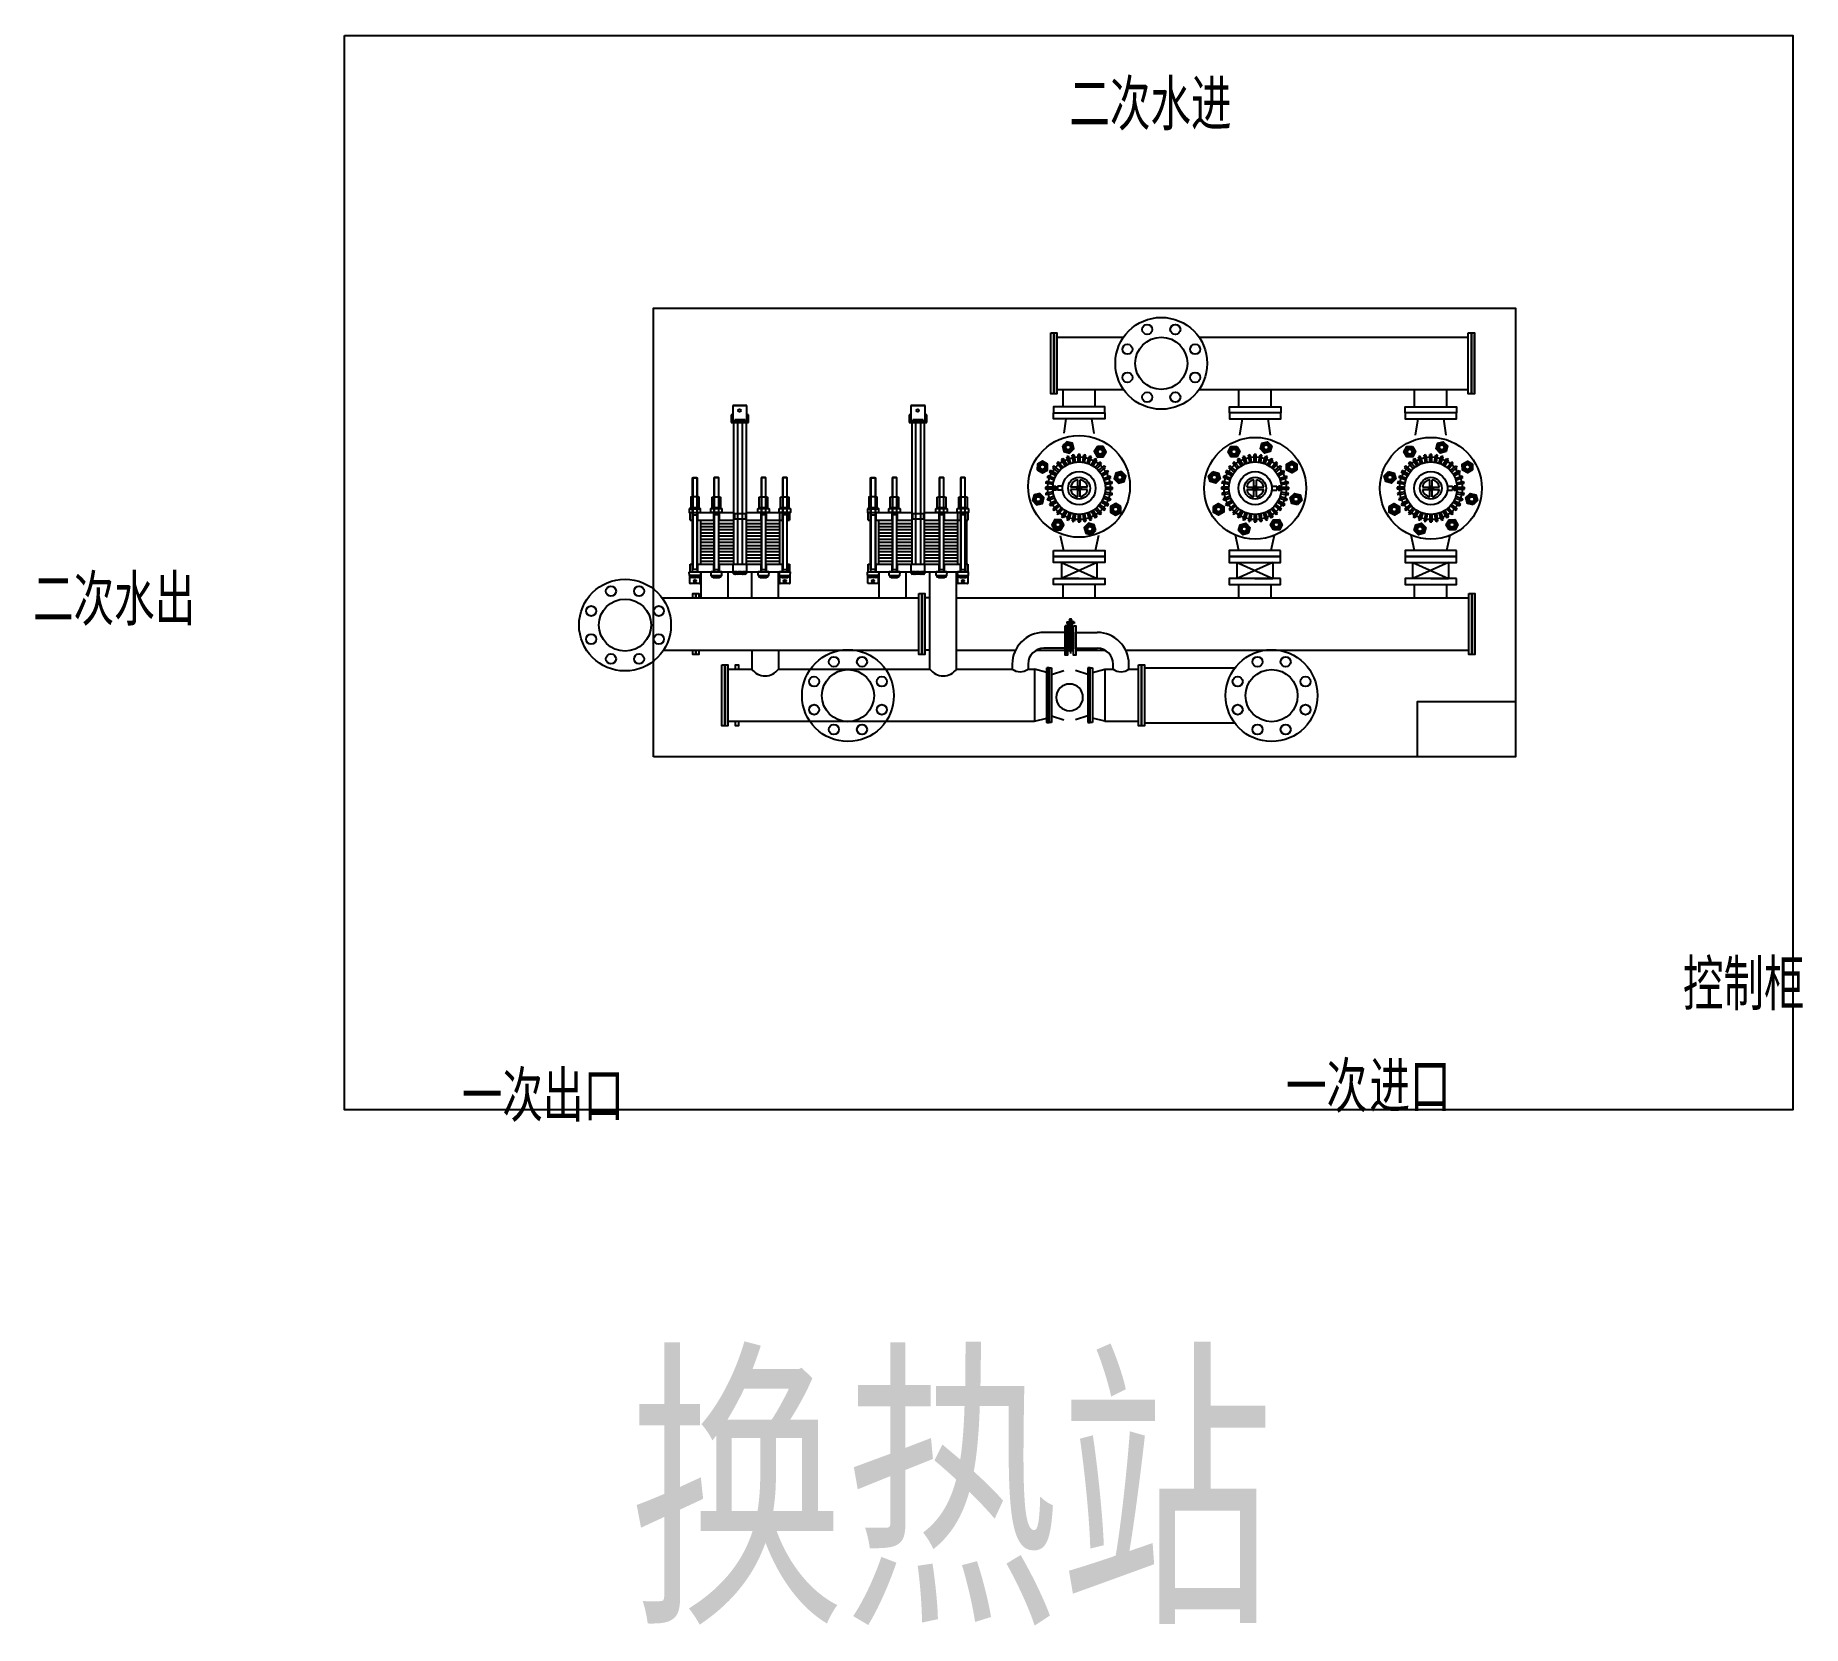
# Model space of a CAD drawing. Header units: millimetres. Extents: x -68052 to -33486, y 712065 to 715598.
# Drawn here: x -53166 to -51203, y 713105 to 714871 of the extents above; entities that cross this region are included whole.
import ezdxf

# ---------------------------------------------------------------- set-up
doc = ezdxf.new("R2010")
doc.units = ezdxf.units.MM
doc.header["$LTSCALE"] = 1000
doc.layers.add('！冷热源机房设备', color=4, linetype='CONTINUOUS')
doc.layers.add('！！！风系统-空调风管', color=4, linetype='CONTINUOUS')
doc.styles.add('Dfshz-1', font='', dxfattribs={"width": 0.67, "height": 200})
doc.styles.add('样式 1', font='cai_romans.shx', dxfattribs={"width": 0.8, "height": 600, "bigfont": 'hztxt.shx'})
doc.styles.get('Dfshz-1').set_extended_font_data('SimSun')

msp = doc.modelspace()

# ---------------------------------------------------------------- texts
at = {"layer": '！冷热源机房设备', "color": 4, "ltscale": 500, "style": 'Dfshz-1', "width": 0.7}
msp.add_text('换热站', height=250, dxfattribs=at).set_placement((-52506.7, 713133.5))

# ---------------------------------------------------------------- blocks, each defined once
blk = doc.blocks.new('换热机组')
at = {"layer": '！！！风系统-空调风管'}
h = blk.add_hatch(color=4, dxfattribs=at)
h.paths.add_polyline_path([(-47.5, 730), (-51.9, 713), (-68.8, 708.3), (-81.4, 720.6), (-77, 737.6), (-60.1, 742.3)])
edge = h.paths.add_edge_path(flags=16)
edge.add_arc((-64.4, 725.3), 12.8, 0, 360)
h = blk.add_hatch(color=4, dxfattribs=at)
edge = h.paths.add_edge_path(flags=17)
edge.add_arc((-64.4, 725.3), 7.09, 0, 360)
edge = h.paths.add_edge_path()
edge.add_arc((-64.4, 725.3), 9.55, 0, 360)
h = blk.add_hatch(color=4, dxfattribs=at)
h.paths.add_polyline_path([(-150.8, 728), (-141.9, 712.9), (-150.5, 697.6), (-168, 697.4), (-177, 712.5), (-168.3, 727.8)])
edge = h.paths.add_edge_path(flags=16)
edge.add_arc((-159.4, 712.7), 12.8, 0, 360)
h = blk.add_hatch(color=4, dxfattribs=at)
edge = h.paths.add_edge_path(flags=17)
edge.add_arc((-159.4, 712.7), 7.09, 0, 360)
edge = h.paths.add_edge_path()
edge.add_arc((-159.4, 712.7), 9.55, 0, 360)
h = blk.add_hatch(color=4, dxfattribs=at)
h.paths.add_polyline_path([(26.9, 658.4), (11.8, 649.5), (-3.5, 658.1), (-3.7, 675.7), (11.4, 684.6), (26.7, 676)])
edge = h.paths.add_edge_path(flags=16)
edge.add_arc((11.6, 667), 12.8, 0, 360)
h = blk.add_hatch(color=4, dxfattribs=at)
h.paths.add_polyline_path([(-222.4, 653.6), (-205.4, 649.2), (-200.7, 632.3), (-213, 619.7), (-229.9, 624.1), (-234.6, 641)])
edge = h.paths.add_edge_path(flags=16)
edge.add_arc((-217.7, 636.6), 12.8, 0, 360)
h = blk.add_hatch(color=4, dxfattribs=at)
edge = h.paths.add_edge_path(flags=17)
edge.add_arc((-217.7, 636.6), 7.09, 0, 360)
edge = h.paths.add_edge_path()
edge.add_arc((-217.7, 636.6), 9.55, 0, 360)
h = blk.add_hatch(color=4, dxfattribs=at)
edge = h.paths.add_edge_path(flags=17)
edge.add_arc((11.6, 667), 7.09, 0, 360)
edge = h.paths.add_edge_path()
edge.add_arc((11.6, 667), 9.55, 0, 360)
h = blk.add_hatch(color=4, dxfattribs=at)
edge = h.paths.add_edge_path()
edge.add_arc((-96.7, 604.4), 3.55, 0, 360)
h = blk.add_hatch(color=4, dxfattribs=at)
h.paths.add_polyline_path([(28.9, 555.2), (11.9, 559.6), (7.2, 576.5), (19.5, 589), (36.5, 584.6), (41.2, 567.7)])
edge = h.paths.add_edge_path(flags=16)
edge.add_arc((24.2, 572.1), 12.8, 0, 360)
h = blk.add_hatch(color=4, dxfattribs=at)
edge = h.paths.add_edge_path(flags=17)
edge.add_arc((24.2, 572.1), 7.09, 0, 360)
edge = h.paths.add_edge_path()
edge.add_arc((24.2, 572.1), 9.55, 0, 360)
h = blk.add_hatch(color=4, dxfattribs=at)
h.paths.add_polyline_path([(-220.3, 550.3), (-205.2, 559.2), (-190, 550.6), (-189.8, 533.1), (-204.9, 524.1), (-220.2, 532.8)])
edge = h.paths.add_edge_path(flags=16)
edge.add_arc((-205.1, 541.7), 12.8, 0, 360)
h = blk.add_hatch(color=4, dxfattribs=at)
h.paths.add_polyline_path([(-220.3, 550.3), (-205.2, 559.2), (-190, 550.6), (-189.8, 533.1), (-204.9, 524.1), (-220.2, 532.8)])
edge = h.paths.add_edge_path(flags=16)
edge.add_arc((-205.1, 541.7), 12.8, 0, 360)
h = blk.add_hatch(color=4, dxfattribs=at)
edge = h.paths.add_edge_path(flags=17)
edge.add_arc((-205.1, 541.7), 7.09, 0, 360)
edge = h.paths.add_edge_path()
edge.add_arc((-205.1, 541.7), 9.55, 0, 360)
h = blk.add_hatch(color=4, dxfattribs=at)
edge = h.paths.add_edge_path(flags=17)
edge.add_arc((-205.1, 541.7), 7.09, 0, 360)
edge = h.paths.add_edge_path()
edge.add_arc((-205.1, 541.7), 9.55, 0, 360)
h = blk.add_hatch(color=4, dxfattribs=at)
h.paths.add_polyline_path([(-145.9, 478.7), (-141.5, 495.7), (-124.6, 500.4), (-112.1, 488.1), (-116.5, 471.2), (-133.4, 466.4)])
edge = h.paths.add_edge_path(flags=16)
edge.add_arc((-129, 483.4), 12.8, 0, 360)
h = blk.add_hatch(color=4, dxfattribs=at)
edge = h.paths.add_edge_path(flags=17)
edge.add_arc((-129, 483.4), 7.09, 0, 360)
edge = h.paths.add_edge_path()
edge.add_arc((-129, 483.4), 9.55, 0, 360)
h = blk.add_hatch(color=4, dxfattribs=at)
h.paths.add_polyline_path([(-42.7, 480.8), (-51.6, 495.9), (-43, 511.1), (-25.4, 511.3), (-16.5, 496.2), (-25.1, 480.9)])
edge = h.paths.add_edge_path(flags=16)
edge.add_arc((-34.1, 496), 12.8, 0, 360)
h = blk.add_hatch(color=4, dxfattribs=at)
h.paths.add_polyline_path([(-42.7, 480.8), (-51.6, 495.9), (-43, 511.1), (-25.4, 511.3), (-16.5, 496.2), (-25.1, 480.9)])
edge = h.paths.add_edge_path(flags=16)
edge.add_arc((-34.1, 496), 12.8, 0, 360)
h = blk.add_hatch(color=4, dxfattribs=at)
edge = h.paths.add_edge_path(flags=17)
edge.add_arc((-34.1, 496), 7.09, 0, 360)
edge = h.paths.add_edge_path()
edge.add_arc((-34.1, 496), 9.55, 0, 360)
h = blk.add_hatch(color=4, dxfattribs=at)
edge = h.paths.add_edge_path(flags=17)
edge.add_arc((-34.1, 496), 7.09, 0, 360)
edge = h.paths.add_edge_path()
edge.add_arc((-34.1, 496), 9.55, 0, 360)
h = blk.add_hatch(color=4, dxfattribs=at)
h.paths.add_polyline_path([(-47.5, 209.7), (-51.9, 192.7), (-68.8, 188), (-81.4, 200.3), (-77, 217.3), (-60.1, 222)])
edge = h.paths.add_edge_path(flags=16)
edge.add_arc((-64.4, 205), 12.8, 0, 360)
h = blk.add_hatch(color=4, dxfattribs=at)
edge = h.paths.add_edge_path(flags=17)
edge.add_arc((-64.4, 205), 7.09, 0, 360)
edge = h.paths.add_edge_path()
edge.add_arc((-64.4, 205), 9.55, 0, 360)
h = blk.add_hatch(color=4, dxfattribs=at)
h.paths.add_polyline_path([(-150.8, 207.7), (-141.9, 192.6), (-150.5, 177.3), (-168, 177.2), (-177, 192.3), (-168.3, 207.5)])
edge = h.paths.add_edge_path(flags=16)
edge.add_arc((-159.4, 192.4), 12.8, 0, 360)
h = blk.add_hatch(color=4, dxfattribs=at)
edge = h.paths.add_edge_path(flags=17)
edge.add_arc((-159.4, 192.4), 7.09, 0, 360)
edge = h.paths.add_edge_path()
edge.add_arc((-159.4, 192.4), 9.55, 0, 360)
h = blk.add_hatch(color=4, dxfattribs=at)
h.paths.add_polyline_path([(26.9, 138.1), (11.8, 129.2), (-3.5, 137.9), (-3.7, 155.4), (11.4, 164.3), (26.7, 155.7)])
edge = h.paths.add_edge_path(flags=16)
edge.add_arc((11.6, 146.8), 12.8, 0, 360)
h = blk.add_hatch(color=4, dxfattribs=at)
h.paths.add_polyline_path([(-222.4, 133.3), (-205.4, 128.9), (-200.7, 112), (-213, 99.5), (-229.9, 103.9), (-234.6, 120.8)])
edge = h.paths.add_edge_path(flags=16)
edge.add_arc((-217.7, 116.4), 12.8, 0, 360)
h = blk.add_hatch(color=4, dxfattribs=at)
edge = h.paths.add_edge_path(flags=17)
edge.add_arc((-217.7, 116.4), 7.09, 0, 360)
edge = h.paths.add_edge_path()
edge.add_arc((-217.7, 116.4), 9.55, 0, 360)
h = blk.add_hatch(color=4, dxfattribs=at)
edge = h.paths.add_edge_path(flags=17)
edge.add_arc((11.6, 146.8), 7.09, 0, 360)
edge = h.paths.add_edge_path()
edge.add_arc((11.6, 146.8), 9.55, 0, 360)
h = blk.add_hatch(color=4, dxfattribs=at)
edge = h.paths.add_edge_path()
edge.add_arc((-96.7, 84.1), 3.55, 0, 360)
h = blk.add_hatch(color=4, dxfattribs=at)
h.paths.add_polyline_path([(28.9, 34.9), (11.9, 39.3), (7.2, 56.2), (19.5, 68.7), (36.5, 64.3), (41.2, 47.4)])
edge = h.paths.add_edge_path(flags=16)
edge.add_arc((24.2, 51.8), 12.8, 0, 360)
h = blk.add_hatch(color=4, dxfattribs=at)
edge = h.paths.add_edge_path(flags=17)
edge.add_arc((24.2, 51.8), 7.09, 0, 360)
edge = h.paths.add_edge_path()
edge.add_arc((24.2, 51.8), 9.55, 0, 360)
h = blk.add_hatch(color=4, dxfattribs=at)
h.paths.add_polyline_path([(-220.3, 30), (-205.2, 39), (-190, 30.3), (-189.8, 12.8), (-204.9, 3.9), (-220.2, 12.5)])
edge = h.paths.add_edge_path(flags=16)
edge.add_arc((-205.1, 21.4), 12.8, 0, 360)
h = blk.add_hatch(color=4, dxfattribs=at)
h.paths.add_polyline_path([(-220.3, 30), (-205.2, 39), (-190, 30.3), (-189.8, 12.8), (-204.9, 3.9), (-220.2, 12.5)])
edge = h.paths.add_edge_path(flags=16)
edge.add_arc((-205.1, 21.4), 12.8, 0, 360)
h = blk.add_hatch(color=4, dxfattribs=at)
edge = h.paths.add_edge_path(flags=17)
edge.add_arc((-205.1, 21.4), 7.09, 0, 360)
edge = h.paths.add_edge_path()
edge.add_arc((-205.1, 21.4), 9.55, 0, 360)
h = blk.add_hatch(color=4, dxfattribs=at)
edge = h.paths.add_edge_path(flags=17)
edge.add_arc((-205.1, 21.4), 7.09, 0, 360)
edge = h.paths.add_edge_path()
edge.add_arc((-205.1, 21.4), 9.55, 0, 360)
h = blk.add_hatch(color=4, dxfattribs=at)
h.paths.add_polyline_path([(-145.9, -41.5), (-141.5, -24.5), (-124.6, -19.8), (-112.1, -32.1), (-116.5, -49.1), (-133.4, -53.8)])
edge = h.paths.add_edge_path(flags=16)
edge.add_arc((-129, -36.8), 12.8, 0, 360)
h = blk.add_hatch(color=4, dxfattribs=at)
edge = h.paths.add_edge_path(flags=17)
edge.add_arc((-129, -36.8), 7.09, 0, 360)
edge = h.paths.add_edge_path()
edge.add_arc((-129, -36.8), 9.55, 0, 360)
h = blk.add_hatch(color=4, dxfattribs=at)
h.paths.add_polyline_path([(-42.7, -39.5), (-51.6, -24.4), (-43, -9.1), (-25.4, -9), (-16.5, -24.1), (-25.1, -39.3)])
edge = h.paths.add_edge_path(flags=16)
edge.add_arc((-34.1, -24.2), 12.8, 0, 360)
h = blk.add_hatch(color=4, dxfattribs=at)
h.paths.add_polyline_path([(-42.7, -39.5), (-51.6, -24.4), (-43, -9.1), (-25.4, -9), (-16.5, -24.1), (-25.1, -39.3)])
edge = h.paths.add_edge_path(flags=16)
edge.add_arc((-34.1, -24.2), 12.8, 0, 360)
h = blk.add_hatch(color=4, dxfattribs=at)
edge = h.paths.add_edge_path(flags=17)
edge.add_arc((-34.1, -24.2), 7.09, 0, 360)
edge = h.paths.add_edge_path()
edge.add_arc((-34.1, -24.2), 9.55, 0, 360)
h = blk.add_hatch(color=4, dxfattribs=at)
edge = h.paths.add_edge_path(flags=17)
edge.add_arc((-34.1, -24.2), 7.09, 0, 360)
edge = h.paths.add_edge_path()
edge.add_arc((-34.1, -24.2), 9.55, 0, 360)
h = blk.add_hatch(color=4, dxfattribs=at)
h.paths.add_polyline_path([(-145.9, -311.7), (-141.5, -328.7), (-124.6, -333.4), (-112.1, -321.1), (-116.5, -304.1), (-133.4, -299.4)])
edge = h.paths.add_edge_path(flags=16)
edge.add_arc((-129, -316.4), 12.8, 0, 360)
h = blk.add_hatch(color=4, dxfattribs=at)
edge = h.paths.add_edge_path(flags=17)
edge.add_arc((-129, -316.4), 7.09, 0, 360)
edge = h.paths.add_edge_path()
edge.add_arc((-129, -316.4), 9.55, 0, 360)
h = blk.add_hatch(color=4, dxfattribs=at)
h.paths.add_polyline_path([(-42.7, -313.7), (-51.6, -328.8), (-43, -344.1), (-25.4, -344.3), (-16.5, -329.2), (-25.1, -313.9)])
edge = h.paths.add_edge_path(flags=16)
edge.add_arc((-34.1, -329), 12.8, 0, 360)
h = blk.add_hatch(color=4, dxfattribs=at)
h.paths.add_polyline_path([(-42.7, -313.7), (-51.6, -328.8), (-43, -344.1), (-25.4, -344.3), (-16.5, -329.2), (-25.1, -313.9)])
edge = h.paths.add_edge_path(flags=16)
edge.add_arc((-34.1, -329), 12.8, 0, 360)
h = blk.add_hatch(color=4, dxfattribs=at)
h.paths.add_polyline_path([(-220.3, -383.3), (-205.2, -392.2), (-190, -383.6), (-189.8, -366), (-204.9, -357.1), (-220.2, -365.8)])
edge = h.paths.add_edge_path(flags=16)
edge.add_arc((-205.1, -374.7), 12.8, 0, 360)
h = blk.add_hatch(color=4, dxfattribs=at)
h.paths.add_polyline_path([(-220.3, -383.3), (-205.2, -392.2), (-190, -383.6), (-189.8, -366), (-204.9, -357.1), (-220.2, -365.8)])
edge = h.paths.add_edge_path(flags=16)
edge.add_arc((-205.1, -374.7), 12.8, 0, 360)
h = blk.add_hatch(color=4, dxfattribs=at)
edge = h.paths.add_edge_path(flags=17)
edge.add_arc((-205.1, -374.7), 7.09, 0, 360)
edge = h.paths.add_edge_path()
edge.add_arc((-205.1, -374.7), 9.55, 0, 360)
h = blk.add_hatch(color=4, dxfattribs=at)
edge = h.paths.add_edge_path(flags=17)
edge.add_arc((-205.1, -374.7), 7.09, 0, 360)
edge = h.paths.add_edge_path()
edge.add_arc((-205.1, -374.7), 9.55, 0, 360)
h = blk.add_hatch(color=4, dxfattribs=at)
edge = h.paths.add_edge_path(flags=17)
edge.add_arc((-34.1, -329), 7.09, 0, 360)
edge = h.paths.add_edge_path()
edge.add_arc((-34.1, -329), 9.55, 0, 360)
h = blk.add_hatch(color=4, dxfattribs=at)
edge = h.paths.add_edge_path(flags=17)
edge.add_arc((-34.1, -329), 7.09, 0, 360)
edge = h.paths.add_edge_path()
edge.add_arc((-34.1, -329), 9.55, 0, 360)
h = blk.add_hatch(color=4, dxfattribs=at)
h.paths.add_polyline_path([(28.9, -388.2), (11.9, -392.5), (7.2, -409.4), (19.5, -422), (36.5, -417.6), (41.2, -400.7)])
edge = h.paths.add_edge_path(flags=16)
edge.add_arc((24.2, -405.1), 12.8, 0, 360)
h = blk.add_hatch(color=4, dxfattribs=at)
edge = h.paths.add_edge_path(flags=17)
edge.add_arc((24.2, -405.1), 7.09, 0, 360)
edge = h.paths.add_edge_path()
edge.add_arc((24.2, -405.1), 9.55, 0, 360)
h = blk.add_hatch(color=4, dxfattribs=at)
h.paths.add_polyline_path([(-222.4, -486.5), (-205.4, -482.2), (-200.7, -465.3), (-213, -452.7), (-229.9, -457.1), (-234.6, -474)])
edge = h.paths.add_edge_path(flags=16)
edge.add_arc((-217.7, -469.6), 12.8, 0, 360)
h = blk.add_hatch(color=4, dxfattribs=at)
edge = h.paths.add_edge_path(flags=17)
edge.add_arc((-217.7, -469.6), 7.09, 0, 360)
edge = h.paths.add_edge_path()
edge.add_arc((-217.7, -469.6), 9.55, 0, 360)
h = blk.add_hatch(color=4, dxfattribs=at)
edge = h.paths.add_edge_path()
edge.add_arc((-96.7, -437.4), 3.55, 0, 360)
h = blk.add_hatch(color=4, dxfattribs=at)
h.paths.add_polyline_path([(26.9, -491.4), (11.8, -482.5), (-3.5, -491.1), (-3.7, -508.7), (11.4, -517.6), (26.7, -508.9)])
edge = h.paths.add_edge_path(flags=16)
edge.add_arc((11.6, -500), 12.8, 0, 360)
h = blk.add_hatch(color=4, dxfattribs=at)
edge = h.paths.add_edge_path(flags=17)
edge.add_arc((11.6, -500), 7.09, 0, 360)
edge = h.paths.add_edge_path()
edge.add_arc((11.6, -500), 9.55, 0, 360)
h = blk.add_hatch(color=4, dxfattribs=at)
h.paths.add_polyline_path([(-150.8, -561), (-141.9, -545.9), (-150.5, -530.6), (-168, -530.4), (-177, -545.5), (-168.3, -560.8)])
edge = h.paths.add_edge_path(flags=16)
edge.add_arc((-159.4, -545.7), 12.8, 0, 360)
h = blk.add_hatch(color=4, dxfattribs=at)
edge = h.paths.add_edge_path(flags=17)
edge.add_arc((-159.4, -545.7), 7.09, 0, 360)
edge = h.paths.add_edge_path()
edge.add_arc((-159.4, -545.7), 9.55, 0, 360)
h = blk.add_hatch(color=4, dxfattribs=at)
h.paths.add_polyline_path([(-47.5, -563), (-51.9, -546), (-68.8, -541.3), (-81.4, -553.6), (-77, -570.6), (-60.1, -575.3)])
edge = h.paths.add_edge_path(flags=16)
edge.add_arc((-64.4, -558.3), 12.8, 0, 360)
h = blk.add_hatch(color=4, dxfattribs=at)
edge = h.paths.add_edge_path(flags=17)
edge.add_arc((-64.4, -558.3), 7.09, 0, 360)
edge = h.paths.add_edge_path()
edge.add_arc((-64.4, -558.3), 9.55, 0, 360)
at = {"layer": '！冷热源机房设备', "color": 4}
blk.add_lwpolyline([(-1438, -2612.7), (-1438, 1676.3), (1744.3, 1676.3), (1744.3, -2612.7)], close=True, dxfattribs=at)
at = {"layer": '！！！风系统-空调风管', "color": 4}
for p, q in [((-381.4, 733.2), (-551.8, 733.2)), ((390.6, 734.9), (220.2, 734.9)), ((-543.9, -82), (-543.9, 715.2)), ((-389.4, -81.9), (-389.4, 715.2)), ((-389.4, -81.9), (-389.4, 693.6)), ((-144.6, 665.9), (-158.5, 682.4)), ((-138.1, 670.4), (-148.9, 689.1)), ((-133.2, 673.2), (-144, 691.9)), ((-126, 676.6), (-133.4, 696.9)), ((-120.7, 678.5), (-128.1, 698.8)), ((-113, 680.6), (-116.8, 701.8)), ((-107.5, 681.6), (-111.2, 702.8)), ((-99.6, 682.3), (-99.6, 703.8)), ((-93.9, 682.3), (-93.9, 703.8)), ((-86, 681.6), (-82.3, 702.8)), ((-80.4, 680.6), (-76.7, 701.8)), ((-72.8, 678.5), (-65.4, 698.8)), ((-67.4, 676.6), (-60, 696.9)), ((-60.2, 673.2), (-49.5, 691.9)), ((-55.3, 670.4), (-44.5, 689.1)), ((-48.8, 665.9), (-35, 682.4)), ((228.2, -799.9), (228.2, 716.9)), ((382.7, -299.5), (382.7, 716.9)), ((-337.3, 651.3), (-389.4, 651.3)), ((-253.6, 649.9), (-302.6, 642.5)), ((-170.9, 628.3), (-191.2, 635.7)), ((-169, 633.7), (-189.2, 641)), ((-165.6, 640.9), (-184.3, 651.6)), ((-162.8, 645.8), (-181.5, 656.6)), ((-158.2, 652.3), (-174.8, 666.1)), ((-154.6, 656.6), (-171.1, 670.5)), ((-149, 662.2), (-162.8, 678.7)), ((-102.4, 652.6), (-102.4, 668.6)), ((-102.4, 668.6), (-91.1, 668.6)), ((-100.3, 609.8), (-100.3, 629.5)), ((-93.2, 609.8), (-93.2, 629.5)), ((-91.1, 652.6), (-91.1, 668.6)), ((-44.5, 662.2), (-30.6, 678.7)), ((-38.9, 656.6), (-22.4, 670.5)), ((-35.2, 652.3), (-18.7, 666.1)), ((-30.7, 645.8), (-12, 656.6)), ((-27.9, 640.9), (-9.2, 651.6)), ((-24.5, 633.7), (-4.2, 641)), ((-22.6, 628.3), (-2.3, 635.7)), ((43.1, 660.6), (88.2, 650.9)), ((123, 656.9), (170.6, 550.7)), ((123, 550.7), (170.6, 656.9)), ((170.6, 603.8), (170.6, 656.9)), ((228.2, 651.3), (188, 651.3)), ((-174.6, 607.2), (-196.2, 607.2)), ((-174.6, 601.5), (-196.2, 601.5)), ((-173.9, 615.1), (-195.2, 618.8)), ((-173.9, 593.6), (-195.2, 589.9)), ((-172.9, 620.7), (-194.2, 624.4)), ((-172.9, 588), (-194.2, 584.3)), ((-170.9, 580.4), (-191.2, 573)), ((-102.1, 607.9), (-121.9, 607.9)), ((-102.1, 600.8), (-121.9, 600.8)), ((-100.3, 579.2), (-100.3, 599)), ((-96.7, 604.4), (-96.7, 604.4)), ((-96.7, 604.4), (-96.7, 604.4)), ((-93.2, 579.2), (-93.2, 599)), ((-71.6, 607.9), (-91.3, 607.9)), ((-71.6, 600.8), (-91.3, 600.8)), ((-22.6, 580.4), (-2.3, 573)), ((-20.5, 620.7), (0.7, 624.4)), ((-20.5, 588), (0.7, 584.3)), ((-19.5, 615.1), (1.7, 618.8)), ((-19.5, 593.6), (1.7, 589.9)), ((-18.8, 607.2), (2.7, 607.2)), ((-18.8, 601.5), (2.7, 601.5)), ((123, 550.7), (123, 603.8)), ((-337.3, 556.3), (-389.4, 556.3)), ((-253.5, 558.7), (-302.6, 566.7)), ((-169, 575.1), (-189.2, 567.7)), ((-165.6, 567.9), (-184.3, 557.1)), ((-162.8, 563), (-181.5, 552.2)), ((-158.2, 556.5), (-174.8, 542.6)), ((-154.6, 552.1), (-171.1, 538.3)), ((-149, 546.5), (-162.8, 530)), ((-144.6, 542.9), (-158.5, 526.3)), ((-138.1, 538.3), (-148.9, 519.6)), ((-133.2, 535.5), (-144, 516.8)), ((-126, 532.1), (-133.4, 511.9)), ((-120.7, 530.2), (-128.1, 509.9)), ((-113, 528.2), (-116.8, 506.9)), ((-107.5, 527.2), (-111.2, 505.9)), ((-99.6, 526.5), (-99.6, 504.9)), ((-93.9, 526.5), (-93.9, 504.9)), ((-86, 527.2), (-82.3, 505.9)), ((-80.4, 528.2), (-76.7, 506.9)), ((-72.8, 530.2), (-65.4, 509.9)), ((-67.4, 532.1), (-60, 511.9)), ((-60.2, 535.5), (-49.5, 516.8)), ((-55.3, 538.3), (-44.5, 519.6)), ((-48.8, 542.9), (-35, 526.3)), ((-44.5, 546.5), (-30.6, 530)), ((-38.9, 552.1), (-22.4, 538.3)), ((-35.2, 556.5), (-18.7, 542.6)), ((-30.7, 563), (-12, 552.2)), ((-27.9, 567.9), (-9.2, 557.1)), ((-24.5, 575.1), (-4.2, 567.7)), ((88.2, 555.9), (42.3, 546.2)), ((228.2, 556.3), (188, 556.3)), ((-149, 141.9), (-162.8, 158.5)), ((-144.6, 145.6), (-158.5, 162.1)), ((-138.1, 150.1), (-148.9, 168.8)), ((-133.2, 153), (-144, 171.7)), ((-126, 156.3), (-133.4, 176.6)), ((-120.7, 158.3), (-128.1, 178.5)), ((-113, 160.3), (-116.8, 181.6)), ((-107.5, 161.3), (-111.2, 182.5)), ((-99.6, 162), (-99.6, 183.6)), ((-93.9, 162), (-93.9, 183.6)), ((-86, 161.3), (-82.3, 182.5)), ((-80.4, 160.3), (-76.7, 181.6)), ((-72.8, 158.3), (-65.4, 178.5)), ((-67.4, 156.3), (-60, 176.6)), ((-60.2, 153), (-49.5, 171.7)), ((-55.3, 150.1), (-44.5, 168.8)), ((-48.8, 145.6), (-35, 162.1)), ((-44.5, 141.9), (-30.6, 158.5)), ((-337.3, 131), (-389.4, 131)), ((-253.6, 129.6), (-302.6, 122.3)), ((-170.9, 108.1), (-191.2, 115.5)), ((-169, 113.4), (-189.2, 120.8)), ((-165.6, 120.6), (-184.3, 131.4)), ((-162.8, 125.5), (-181.5, 136.3)), ((-158.2, 132), (-174.8, 145.9)), ((-154.6, 136.3), (-171.1, 150.2)), ((-102.4, 132.4), (-102.4, 148.3)), ((-102.4, 148.3), (-91.1, 148.3)), ((-100.3, 89.5), (-100.3, 109.3)), ((-93.2, 89.5), (-93.2, 109.3)), ((-91.1, 132.4), (-91.1, 148.3)), ((-38.9, 136.3), (-22.4, 150.2)), ((-35.2, 132), (-18.7, 145.9)), ((-30.7, 125.5), (-12, 136.3)), ((-27.9, 120.6), (-9.2, 131.4)), ((-24.5, 113.4), (-4.2, 120.8)), ((-22.6, 108.1), (-2.3, 115.5)), ((43.1, 140.3), (88.2, 130.6)), ((123, 136.6), (170.6, 30.4)), ((123, 30.4), (170.6, 136.6)), ((170.6, 83.5), (170.6, 136.6)), ((228.2, 131), (188, 131)), ((-174.6, 86.9), (-196.2, 86.9)), ((-174.6, 81.3), (-196.2, 81.3)), ((-173.9, 94.8), (-195.2, 98.6)), ((-173.9, 73.4), (-195.2, 69.6)), ((-172.9, 100.4), (-194.2, 104.2)), ((-172.9, 67.8), (-194.2, 64)), ((-170.9, 60.1), (-191.2, 52.7)), ((-169, 54.8), (-189.2, 47.4)), ((-102.1, 87.6), (-121.9, 87.6)), ((-102.1, 80.6), (-121.9, 80.6)), ((-100.3, 58.9), (-100.3, 78.7)), ((-96.7, 84.1), (-96.7, 84.1)), ((-96.7, 84.1), (-96.7, 84.1)), ((-93.2, 58.9), (-93.2, 78.7)), ((-71.6, 87.6), (-91.3, 87.6)), ((-71.6, 80.6), (-91.3, 80.6)), ((-24.5, 54.8), (-4.2, 47.4)), ((-22.6, 60.1), (-2.3, 52.7)), ((-20.5, 100.4), (0.7, 104.2)), ((-20.5, 67.8), (0.7, 64)), ((-19.5, 94.8), (1.7, 98.6)), ((-19.5, 73.4), (1.7, 69.6)), ((-18.8, 86.9), (2.7, 86.9)), ((-18.8, 81.3), (2.7, 81.3)), ((123, 30.4), (123, 83.5)), ((-337.3, 36), (-389.4, 36)), ((-253.5, 38.4), (-302.6, 46.4)), ((-165.6, 47.6), (-184.3, 36.8)), ((-162.8, 42.7), (-181.5, 31.9)), ((-158.2, 36.2), (-174.8, 22.3)), ((-154.6, 31.9), (-171.1, 18)), ((-149, 26.3), (-162.8, 9.7)), ((-144.6, 22.6), (-158.5, 6.1)), ((-138.1, 18.1), (-148.9, -0.6)), ((-133.2, 15.2), (-144, -3.5)), ((-126, 11.9), (-133.4, -8.4)), ((-120.7, 9.9), (-128.1, -10.3)), ((-113, 7.9), (-116.8, -13.4)), ((-107.5, 6.9), (-111.2, -14.3)), ((-99.6, 6.2), (-99.6, -15.4)), ((-93.9, 6.2), (-93.9, -15.4)), ((-86, 6.9), (-82.3, -14.3)), ((-80.4, 7.9), (-76.7, -13.4)), ((-72.8, 9.9), (-65.4, -10.3)), ((-67.4, 11.9), (-60, -8.4)), ((-60.2, 15.2), (-49.5, -3.5)), ((-55.3, 18.1), (-44.5, -0.6)), ((-48.8, 22.6), (-35, 6.1)), ((-44.5, 26.3), (-30.6, 9.7)), ((-38.9, 31.9), (-22.4, 18)), ((-35.2, 36.2), (-18.7, 22.3)), ((-30.7, 42.7), (-12, 31.9)), ((-27.9, 47.6), (-9.2, 36.8)), ((88.2, 35.7), (42.3, 25.9)), ((228.2, 36), (188, 36)), ((436.1, 23.8), (436.1, -243.7)), ((599.1, 23.8), (599.1, -243.7)), ((-543.9, -502.8), (-543.9, -305.9)), ((-543.9, -414.5), (-543.9, -305.9)), ((-389.4, -502.8), (-389.4, -305.9)), ((439.1, -289.7), (424.6, -289.7)), ((439.1, -289.7), (439.1, -261.7)), ((593.6, -360.9), (593.6, -261.7)), ((-149, -379.5), (-162.8, -363)), ((-144.6, -375.9), (-158.5, -359.3)), ((-138.1, -371.3), (-148.9, -352.6)), ((-133.2, -368.5), (-144, -349.8)), ((-126, -365.1), (-133.4, -344.9)), ((-120.7, -363.2), (-128.1, -342.9)), ((-113, -361.1), (-116.8, -339.9)), ((-107.5, -360.2), (-111.2, -338.9)), ((-99.6, -359.5), (-99.6, -337.9)), ((-93.9, -359.5), (-93.9, -337.9)), ((-86, -360.2), (-82.3, -338.9)), ((-80.4, -361.1), (-76.7, -339.9)), ((-72.8, -363.2), (-65.4, -342.9)), ((-67.4, -365.1), (-60, -344.9)), ((-60.2, -368.5), (-49.5, -349.8)), ((-55.3, -371.3), (-44.5, -352.6)), ((-48.8, -375.9), (-35, -359.3)), ((-44.5, -379.5), (-30.6, -363)), ((382.7, -446.7), (382.7, -362)), ((439.1, -336.5), (424.4, -336.5)), ((439.1, -360.9), (439.1, -336.5)), ((448.7, -397.5), (439.1, -360.9)), ((439.1, -360.9), (593.6, -360.9)), ((593.6, -360.9), (584, -397.5)), ((-337.3, -389.3), (-389.4, -389.3)), ((-259.2, -392.6), (-302.6, -399.6)), ((-172.9, -421), (-194.2, -417.3)), ((-170.9, -413.4), (-191.2, -406)), ((-169, -408), (-189.2, -400.7)), ((-165.6, -400.9), (-184.3, -390.1)), ((-162.8, -396), (-181.5, -385.2)), ((-158.2, -389.5), (-174.8, -375.6)), ((-154.6, -385.1), (-171.1, -371.2)), ((-100.3, -412.2), (-100.3, -432)), ((-93.2, -412.2), (-93.2, -432)), ((-38.9, -385.1), (-22.4, -371.2)), ((-35.2, -389.5), (-18.7, -375.6)), ((-30.7, -396), (-12, -385.2)), ((-27.9, -400.9), (-9.2, -390.1)), ((-24.5, -408), (-4.2, -400.7)), ((-22.6, -413.4), (-2.3, -406)), ((-20.5, -421), (0.7, -417.3)), ((88.2, -388.9), (42.3, -379.2)), ((123, -489.8), (170.6, -383.7)), ((123, -383.7), (170.6, -489.8)), ((123, -383.7), (123, -436.8)), ((228.2, -389.3), (188, -389.3)), ((330.6, -446.7), (330.6, -383.7)), ((377.4, -446.7), (377.4, -383.5)), ((435.6, -404.6), (435.6, -397.5)), ((435.6, -397.5), (597.1, -397.5)), ((597.1, -404.6), (435.6, -404.6)), ((435.6, -404.6), (435.6, -411.7)), ((435.6, -411.7), (597.1, -411.7)), ((455.4, -411.7), (443.3, -448.1)), ((589.3, -404.6), (443.4, -404.6)), ((448.7, -397.5), (584, -397.5)), ((450.9, -397.5), (581.8, -397.5)), ((458.7, -397.5), (573.9, -397.5)), ((577.2, -411.7), (589.3, -448.1)), ((597.1, -397.5), (597.1, -404.6)), ((597.1, -411.7), (597.1, -404.6)), ((-174.6, -434.5), (-196.2, -434.5)), ((-174.6, -440.2), (-196.2, -440.2)), ((-173.9, -426.6), (-195.2, -422.9)), ((-173.9, -448.1), (-195.2, -451.8)), ((-172.9, -453.7), (-194.2, -457.4)), ((-170.9, -461.3), (-191.2, -468.7)), ((-169, -466.7), (-189.2, -474)), ((-102.1, -433.8), (-121.9, -433.8)), ((-102.1, -440.9), (-121.9, -440.9)), ((-100.3, -442.7), (-100.3, -462.5)), ((-96.7, -437.4), (-96.7, -437.4)), ((-96.7, -437.4), (-96.7, -437.4)), ((-93.2, -442.7), (-93.2, -462.5)), ((-71.6, -433.8), (-91.3, -433.8)), ((-71.6, -440.9), (-91.3, -440.9)), ((-24.5, -466.7), (-4.2, -474)), ((-22.6, -461.3), (-2.3, -468.7)), ((-20.5, -453.7), (0.7, -457.4)), ((-19.5, -426.6), (1.7, -422.9)), ((-19.5, -448.1), (1.7, -451.8)), ((-18.8, -434.5), (2.7, -434.5)), ((-18.8, -440.2), (2.7, -440.2)), ((170.6, -436.8), (170.6, -489.8)), ((288, -462.5), (392.7, -462.5)), ((299, -451.8), (299, -462.5)), ((299, -451.8), (304, -451.8)), ((299, -473.3), (299, -462.5)), ((300.8, -451.8), (300.8, -462.5)), ((300.8, -473.3), (300.8, -462.5)), ((304, -451.8), (304, -462.5)), ((324.9, -457.8), (304, -457.8)), ((304, -473.3), (304, -462.5)), ((324.9, -467.2), (304, -467.2)), ((312.1, -460.8), (378.8, -460.8)), ((312.1, -464.3), (378.8, -464.3)), ((325.8, -454.4), (381.1, -454.4)), ((325.8, -454.4), (325.8, -456.9)), ((325.8, -456.9), (325.8, -459.2)), ((325.8, -465.9), (325.8, -468.2)), ((325.8, -470.7), (325.8, -468.2)), ((325.8, -470.7), (381.1, -470.7)), ((329.6, -453.8), (378.5, -453.8)), ((329.6, -454.4), (329.6, -453.8)), ((329.6, -471.3), (329.6, -470.7)), ((378.5, -453.8), (378.5, -454.4)), ((378.5, -471.3), (378.5, -470.7)), ((381.1, -454.4), (381.1, -456.7)), ((381.1, -470.7), (381.1, -468.4)), ((382, -457.6), (383.5, -457.6)), ((382, -467.5), (383.5, -467.5)), ((382.7, -457.6), (382.7, -453.8)), ((382.7, -471.3), (382.7, -467.5)), ((385.3, -459.5), (385.3, -462.5)), ((385.3, -465.6), (385.3, -462.5)), ((-381.4, -502.8), (-551.8, -502.8)), ((-337.3, -484.3), (-389.4, -484.3)), ((-259.3, -482), (-302.6, -475.5)), ((-165.6, -473.8), (-184.3, -484.6)), ((-162.8, -478.8), (-181.5, -489.5)), ((-158.2, -485.2), (-174.8, -499.1)), ((-154.6, -489.6), (-171.1, -503.5)), ((-149, -495.2), (-162.8, -511.7)), ((-144.6, -498.8), (-158.5, -515.4)), ((-138.1, -503.4), (-148.9, -522.1)), ((-133.2, -506.2), (-144, -524.9)), ((-126, -509.6), (-133.4, -529.9)), ((-120.7, -511.5), (-128.1, -531.8)), ((-113, -513.6), (-116.8, -534.8)), ((-107.5, -514.6), (-111.2, -535.8)), ((-102.4, -485.6), (-102.4, -501.6)), ((-102.4, -501.6), (-91.1, -501.6)), ((-99.6, -515.2), (-99.6, -536.8)), ((-93.9, -515.2), (-93.9, -536.8)), ((-91.1, -485.6), (-91.1, -501.6)), ((-86, -514.6), (-82.3, -535.8)), ((-80.4, -513.6), (-76.7, -534.8)), ((-72.8, -511.5), (-65.4, -531.8)), ((-67.4, -509.6), (-60, -529.9)), ((-60.2, -506.2), (-49.5, -524.9)), ((-55.3, -503.4), (-44.5, -522.1)), ((-48.8, -498.8), (-35, -515.4)), ((-44.5, -495.2), (-30.6, -511.7)), ((-38.9, -489.6), (-22.4, -503.5)), ((-35.2, -485.2), (-18.7, -499.1)), ((-30.7, -478.8), (-12, -489.5)), ((-27.9, -473.8), (-9.2, -484.6)), ((43.1, -493.5), (88.2, -483.9)), ((228.2, -484.3), (188, -484.3)), ((299, -473.3), (304, -473.3)), ((397.3, -471.3), (310.8, -471.3)), ((310.8, -471.3), (310.8, -478.4)), ((310.8, -478.4), (397.3, -478.4)), ((317.2, -478.4), (390.8, -478.4)), ((374.1, -471.3), (318.6, -471.3)), ((329.6, -471.3), (378.5, -471.3)), ((330.6, -478.4), (330.6, -541.4)), ((377.4, -478.4), (377.4, -541.5)), ((382.7, -563.1), (382.7, -478.4)), ((435.6, -526.1), (435.6, -519)), ((435.6, -519), (597.1, -519)), ((455.4, -519), (443.3, -482.6)), ((577.2, -519), (589.3, -482.6)), ((597.1, -519), (597.1, -526.1)), ((597.1, -526.1), (435.6, -526.1)), ((435.6, -526.1), (435.6, -533.2)), ((435.6, -533.2), (597.1, -533.2)), ((448.7, -533.2), (439.1, -569.8)), ((439.1, -588.5), (439.1, -569.8)), ((439.1, -569.8), (593.6, -569.8)), ((442.1, -533.2), (590.6, -533.2)), ((573.9, -526.1), (443.4, -526.1)), ((448.7, -533.2), (584, -533.2)), ((593.6, -569.8), (584, -533.2)), ((593.6, -1477.6), (593.6, -569.8)), ((597.1, -533.2), (597.1, -526.1)), ((382.7, -799.9), (382.7, -625.5)), ((424.4, -588.5), (439.1, -588.5)), ((424.6, -635.4), (439.1, -635.4)), ((439.1, -799.9), (439.1, -635.4)), ((-127.3, -774.4), (-128.1, -775.3)), ((-128.1, -775.3), (144.5, -775.3)), ((-128.1, -775.3), (-128.1, -787.5)), ((-127.3, -774.4), (-127.3, -788.3)), ((144.5, -774.4), (-127.3, -774.4)), ((-71, -790.6), (-71, -772.1)), ((-70.2, -775.2), (-39.3, -775.2)), ((-38.5, -790.6), (-38.5, -772.1)), ((-35.7, -764.7), (-35.7, -798.1)), ((-25, -895.9), (-25, -767.2)), ((-25, -767.2), (-1.8, -767.2)), ((-25, -773.5), (-1.8, -773.5)), ((-20.4, -767.2), (-1.8, -767.2)), ((-18.1, -773.5), (-18.1, -789.3)), ((-1.8, -774.4), (-1.8, -767.2)), ((128.2, -770.2), (-1.8, -770.2)), ((128.2, -767.2), (146.8, -767.2)), ((128.2, -774.4), (128.2, -767.2)), ((128.2, -767.2), (151.4, -767.2)), ((128.2, -773.5), (151.4, -773.5)), ((144.5, -789.3), (144.5, -773.5)), ((151.4, -1061.7), (151.4, -767.2)), ((161.9, -766.5), (184.7, -766.5)), ((161.9, -775.2), (166.6, -775.2)), ((167.5, -790.6), (167.5, -772.1)), ((185.6, -767.4), (185.6, -795.3)), ((-128.1, -787.5), (144.5, -787.5)), ((-128.1, -787.5), (-127.3, -788.3)), ((-127.3, -788.3), (144.5, -788.3)), ((-71, -854), (-71, -835.5)), ((-70.2, -787.5), (-39.3, -787.5)), ((-38.5, -854), (-38.5, -835.5)), ((-35.7, -828.1), (-35.7, -861.5)), ((-25, -789.3), (-1.8, -789.3)), ((-25, -797.5), (128.2, -797.5)), ((-25, -836.9), (-1.8, -836.9)), ((-18.1, -836.9), (-18.1, -852.7)), ((-1.8, -837.8), (-1.8, -788.3)), ((-1.8, -837.8), (-1.8, -797.5)), ((-1.8, -837.8), (-1.8, -797.5)), ((-1.8, -837.8), (-1.8, -797.5)), ((7.5, -837.8), (7.5, -797.5)), ((16.8, -837.8), (16.8, -797.5)), ((26, -837.8), (26, -797.5)), ((35.3, -837.8), (35.3, -797.5)), ((44.6, -837.8), (44.6, -797.5)), ((53.9, -837.8), (53.9, -797.5)), ((63.2, -837.8), (63.2, -797.5)), ((72.5, -837.8), (72.5, -797.5)), ((81.8, -837.8), (81.8, -797.5)), ((91.1, -837.8), (91.1, -797.5)), ((100.4, -837.8), (100.4, -797.5)), ((109.6, -837.8), (109.6, -797.5)), ((118.9, -837.8), (118.9, -797.5)), ((128.2, -837.8), (128.2, -788.3)), ((128.2, -789.3), (151.4, -789.3)), ((128.2, -836.9), (151.4, -836.9)), ((144.5, -852.7), (144.5, -836.9)), ((439.1, -799.9), (151.4, -799.9)), ((161.9, -787.5), (166.6, -787.5)), ((184.7, -796.2), (161.9, -796.2)), ((167.5, -854), (167.5, -835.5)), ((-314.1, -888.4), (-314.1, -889.7)), ((-291.8, -888.4), (-314.1, -888.4)), ((-291.8, -940.5), (-291.8, -888.4)), ((-127.3, -837.8), (-128.1, -838.7)), ((-128.1, -838.7), (144.5, -838.7)), ((-128.1, -838.7), (-128.1, -850.9)), ((-128.1, -850.9), (144.5, -850.9)), ((-128.1, -850.9), (-127.3, -851.7)), ((144.5, -837.8), (-127.3, -837.8)), ((-127.3, -837.8), (-127.3, -851.7)), ((-127.3, -851.7), (144.5, -851.7)), ((-70.2, -838.6), (-39.3, -838.6)), ((-70.2, -851), (-39.3, -851)), ((-25, -852.7), (-1.8, -852.7)), ((-1.8, -895.9), (-1.8, -851.7)), ((-1.8, -895.9), (-1.8, -851.7)), ((-1.8, -895.9), (-1.8, -851.7)), ((-1.8, -895.9), (-1.8, -851.7)), ((7.5, -895.9), (7.5, -851.7)), ((16.8, -895.9), (16.8, -851.7)), ((26, -895.9), (26, -851.7)), ((35.3, -895.9), (35.3, -851.7)), ((44.6, -895.9), (44.6, -851.7)), ((53.9, -895.9), (53.9, -851.7)), ((63.2, -895.9), (63.2, -851.7)), ((72.5, -895.9), (72.5, -851.7)), ((81.8, -895.9), (81.8, -851.7)), ((91.1, -895.9), (91.1, -851.7)), ((100.4, -895.9), (100.4, -851.7)), ((109.6, -895.9), (109.6, -851.7)), ((118.9, -895.9), (118.9, -851.7)), ((128.2, -977.1), (128.2, -851.7)), ((128.2, -852.7), (151.4, -852.7)), ((439.1, -879.4), (151.4, -879.4)), ((161.9, -838.6), (166.6, -838.6)), ((161.9, -851), (166.6, -851)), ((228.2, -879.4), (228.2, -894.3)), ((382.7, -879.4), (382.7, -894.3)), ((439.1, -1327.3), (439.1, -879.4)), ((-341.3, -893.5), (-341.3, -935.3)), ((-295.5, -893.5), (-341.3, -893.5)), ((-341.3, -935.3), (-295.5, -935.3)), ((-295.5, -893.5), (-340.9, -893.5)), ((-340.9, -893.5), (-340.9, -935.3)), ((-340.9, -935.3), (-295.5, -935.3)), ((-314.1, -939.2), (-314.1, -940.5)), ((-314.1, -940.5), (-291.8, -940.5)), ((-312.4, -891.6), (-297.9, -892.5)), ((-297.9, -936.4), (-312.4, -937.3)), ((-299.3, -900.6), (-299.3, -908.3)), ((-299.3, -910.6), (-299.3, -918.3)), ((-299.3, -920.6), (-299.3, -928.3)), ((-298.9, -899.3), (-294.8, -899.3)), ((-294.8, -901.8), (-298.9, -901.8)), ((-294.8, -907), (-298.9, -907)), ((-294.8, -911.9), (-298.9, -911.9)), ((-294.8, -917), (-298.9, -917)), ((-294.8, -921.9), (-298.9, -921.9)), ((-294.8, -927.1), (-298.9, -927.1)), ((-294.8, -929.6), (-298.9, -929.6)), ((-294.4, -896.2), (-294.4, -932.7)), ((-294.4, -900.6), (-294.4, -908.3)), ((-294.4, -910.6), (-294.4, -918.3)), ((-294.4, -920.6), (-294.4, -928.3)), ((-291.8, -895.9), (128.2, -895.9)), ((-291.8, -931.7), (-291.8, -897.2)), ((-291.8, -907.2), (128.2, -907.2)), ((-291.8, -921.6), (128.2, -921.6)), ((-291.8, -933), (128.2, -933)), ((-25, -1061.7), (-25, -933)), ((-21.8, -898.2), (-6, -898.2)), ((-21.8, -930.7), (-21.8, -898.2)), ((-21.8, -930.7), (-6, -930.7)), ((-20.4, -895.9), (-1.8, -895.9)), ((-20.4, -933), (-1.8, -933)), ((-14.8, -898.2), (-14.8, -895.9)), ((-14.8, -933), (-14.8, -930.7)), ((-13, -898.2), (-13, -895.9)), ((-13, -933), (-13, -930.7)), ((-6, -930.7), (-6, -898.2)), ((-1.8, -977.1), (-1.8, -933)), ((-1.8, -977.1), (-1.8, -933)), ((-1.8, -977.1), (-1.8, -933)), ((-1.8, -977.1), (-1.8, -933)), ((7.5, -977.1), (7.5, -933)), ((16.8, -977.1), (16.8, -933)), ((26, -977.1), (26, -933)), ((35.3, -977.1), (35.3, -933)), ((44.6, -977.1), (44.6, -933)), ((53.9, -977.1), (53.9, -933)), ((63.2, -977.1), (63.2, -933)), ((72.5, -977.1), (72.5, -933)), ((81.8, -977.1), (81.8, -933)), ((91.1, -977.1), (91.1, -933)), ((100.4, -977.1), (100.4, -933)), ((109.6, -977.1), (109.6, -933)), ((118.9, -977.1), (118.9, -933)), ((151.4, -894.2), (128.2, -894.2)), ((151.4, -934.6), (128.2, -934.6)), ((151.4, -937.7), (151.4, -891.2)), ((151.4, -897.1), (151.4, -906.7)), ((151.4, -909.6), (151.4, -919.3)), ((151.4, -922.2), (151.4, -931.8)), ((151.9, -895.5), (157, -895.5)), ((157, -898.7), (151.9, -898.7)), ((157, -905.1), (151.9, -905.1)), ((157, -911.2), (151.9, -911.2)), ((157, -917.7), (151.9, -917.7)), ((157, -923.8), (151.9, -923.8)), ((157, -930.2), (151.9, -930.2)), ((157, -933.4), (151.9, -933.4)), ((157.5, -897.1), (157.5, -906.7)), ((157.5, -909.6), (157.5, -919.3)), ((157.5, -922.2), (157.5, -931.8)), ((390.6, -894.3), (220.2, -894.3)), ((228.2, -1672.3), (228.2, -912.3)), ((382.7, -1667.8), (382.7, -912.3)), ((-127.3, -977.1), (-128.1, -978)), ((-128.1, -978), (144.5, -978)), ((-128.1, -978), (-128.1, -990.2)), ((-128.1, -990.2), (144.5, -990.2)), ((-128.1, -990.2), (-127.3, -991.1)), ((-127.3, -977.1), (-127.3, -991.1)), ((144.5, -977.1), (-127.3, -977.1)), ((-127.3, -991.1), (144.5, -991.1)), ((-71, -993.4), (-71, -974.9)), ((-70.2, -977.9), (-39.3, -977.9)), ((-70.2, -990.3), (-39.3, -990.3)), ((-38.5, -993.4), (-38.5, -974.9)), ((-35.7, -967.4), (-35.7, -1000.8)), ((-25, -976.2), (-1.8, -976.2)), ((-25, -992), (-1.8, -992)), ((-18.1, -976.2), (-18.1, -992)), ((-1.8, -1040.6), (-1.8, -991.1)), ((-1.8, -1031.4), (-1.8, -991.1)), ((-1.8, -1031.4), (-1.8, -991.1)), ((-1.8, -1031.4), (-1.8, -991.1)), ((7.5, -1031.4), (7.5, -991.1)), ((16.8, -1031.4), (16.8, -991.1)), ((26, -1031.4), (26, -991.1)), ((35.3, -1031.4), (35.3, -991.1)), ((44.6, -1031.4), (44.6, -991.1)), ((53.9, -1031.4), (53.9, -991.1)), ((63.2, -1031.4), (63.2, -991.1)), ((72.5, -1031.4), (72.5, -991.1)), ((81.8, -1031.4), (81.8, -991.1)), ((91.1, -1031.4), (91.1, -991.1)), ((100.4, -1031.4), (100.4, -991.1)), ((109.6, -1031.4), (109.6, -991.1)), ((118.9, -1031.4), (118.9, -991.1)), ((128.2, -976.2), (151.4, -976.2)), ((128.2, -1040.6), (128.2, -991.1)), ((128.2, -992), (151.4, -992)), ((144.5, -992), (144.5, -976.2)), ((228.2, -949.5), (151.4, -949.5)), ((161.9, -977.9), (166.6, -977.9)), ((161.9, -990.3), (166.6, -990.3)), ((167.5, -993.4), (167.5, -974.9)), ((-128.1, -1041.4), (-127.3, -1040.6)), ((-128.1, -1041.4), (144.5, -1041.4)), ((-128.1, -1053.6), (-128.1, -1041.4)), ((-127.3, -1040.6), (144.5, -1040.6)), ((-127.3, -1054.5), (-127.3, -1040.6)), ((-71, -1038.3), (-71, -1056.8)), ((-70.2, -1041.4), (-39.3, -1041.4)), ((-38.5, -1038.3), (-38.5, -1056.8)), ((-35.7, -1064.2), (-35.7, -1030.8)), ((-25, -1039.6), (-1.8, -1039.6)), ((-18.1, -1055.4), (-18.1, -1039.6)), ((-1.8, -1031.4), (128.2, -1031.4)), ((128.2, -1039.6), (151.4, -1039.6)), ((144.5, -1039.6), (144.5, -1055.4)), ((228.2, -1029), (151.4, -1029)), ((161.9, -1032.7), (184.7, -1032.7)), ((161.9, -1041.4), (166.6, -1041.4)), ((167.5, -1038.3), (167.5, -1056.8)), ((185.6, -1033.6), (185.6, -1061.5)), ((-128.1, -1053.6), (144.5, -1053.6)), ((-127.3, -1054.5), (-128.1, -1053.6)), ((144.5, -1054.5), (-127.3, -1054.5)), ((-70.2, -1053.7), (-39.3, -1053.7)), ((-25, -1055.4), (-1.8, -1055.4)), ((-1.8, -1061.7), (-25, -1061.7)), ((-1.8, -1061.7), (-1.8, -1054.5)), ((128.2, -1061.7), (128.2, -1054.5)), ((128.2, -1055.4), (151.4, -1055.4)), ((151.4, -1061.7), (128.2, -1061.7)), ((161.9, -1053.7), (166.6, -1053.7)), ((184.7, -1062.4), (161.9, -1062.4)), ((-127.3, -1301.8), (-128.1, -1302.7)), ((-128.1, -1302.7), (-128.1, -1314.8)), ((-128.1, -1302.7), (144.5, -1302.7)), ((144.5, -1301.8), (-127.3, -1301.8)), ((-127.3, -1301.8), (-127.3, -1315.7)), ((-71, -1318), (-71, -1299.5)), ((-70.2, -1302.6), (-39.3, -1302.6)), ((-38.5, -1318), (-38.5, -1299.5)), ((-35.7, -1292), (-35.7, -1325.5)), ((-25, -1294.6), (-1.8, -1294.6)), ((-25, -1423.2), (-25, -1294.6)), ((-25, -1300.8), (-1.8, -1300.8)), ((-20.4, -1294.6), (-1.8, -1294.6)), ((-18.1, -1300.8), (-18.1, -1316.6)), ((-1.8, -1301.8), (-1.8, -1294.6)), ((128.2, -1294.6), (151.4, -1294.6)), ((128.2, -1301.8), (128.2, -1294.6)), ((128.2, -1294.6), (146.8, -1294.6)), ((128.2, -1300.8), (151.4, -1300.8)), ((144.5, -1316.6), (144.5, -1300.8)), ((151.4, -1589), (151.4, -1294.6)), ((161.9, -1293.9), (184.7, -1293.9)), ((161.9, -1302.6), (166.6, -1302.6)), ((167.5, -1318), (167.5, -1299.5)), ((185.6, -1294.8), (185.6, -1322.7)), ((-128.1, -1314.8), (-127.3, -1315.7)), ((-128.1, -1314.8), (144.5, -1314.8)), ((-127.3, -1315.7), (144.5, -1315.7)), ((-70.2, -1314.9), (-39.3, -1314.9)), ((-35.7, -1355.4), (-35.7, -1388.9)), ((-25, -1316.6), (-1.8, -1316.6)), ((-25, -1324.8), (128.2, -1324.8)), ((-1.8, -1365.2), (-1.8, -1315.7)), ((-1.8, -1365.2), (-1.8, -1324.8)), ((-1.8, -1365.2), (-1.8, -1324.8)), ((-1.8, -1365.2), (-1.8, -1324.8)), ((7.5, -1365.2), (7.5, -1324.8)), ((16.8, -1365.2), (16.8, -1324.8)), ((26, -1365.2), (26, -1324.8)), ((35.3, -1365.2), (35.3, -1324.8)), ((44.6, -1365.2), (44.6, -1324.8)), ((53.9, -1365.2), (53.9, -1324.8)), ((63.2, -1365.2), (63.2, -1324.8)), ((72.5, -1365.2), (72.5, -1324.8)), ((81.8, -1365.2), (81.8, -1324.8)), ((91.1, -1365.2), (91.1, -1324.8)), ((100.4, -1365.2), (100.4, -1324.8)), ((109.6, -1365.2), (109.6, -1324.8)), ((118.9, -1365.2), (118.9, -1324.8)), ((128.2, -1365.2), (128.2, -1315.7)), ((128.2, -1316.6), (151.4, -1316.6)), ((228.2, -1327.3), (151.4, -1327.3)), ((161.9, -1314.9), (166.6, -1314.9)), ((184.7, -1323.6), (161.9, -1323.6)), ((382.7, -1327.3), (439.1, -1327.3)), ((-127.3, -1365.2), (-128.1, -1366.1)), ((-128.1, -1366.1), (-128.1, -1378.2)), ((-128.1, -1366.1), (144.5, -1366.1)), ((-128.1, -1378.2), (-127.3, -1379.1)), ((-128.1, -1378.2), (144.5, -1378.2)), ((-127.3, -1365.2), (-127.3, -1379.1)), ((144.5, -1365.2), (-127.3, -1365.2)), ((-127.3, -1379.1), (144.5, -1379.1)), ((-71, -1381.4), (-71, -1362.9)), ((-70.2, -1366), (-39.3, -1366)), ((-70.2, -1378.3), (-39.3, -1378.3)), ((-38.5, -1381.4), (-38.5, -1362.9)), ((-25, -1364.3), (-1.8, -1364.3)), ((-25, -1380.1), (-1.8, -1380.1)), ((-18.1, -1364.3), (-18.1, -1380.1)), ((-1.8, -1423.2), (-1.8, -1379.1)), ((-1.8, -1423.2), (-1.8, -1379.1)), ((-1.8, -1423.2), (-1.8, -1379.1)), ((-1.8, -1423.2), (-1.8, -1379.1)), ((7.5, -1423.2), (7.5, -1379.1)), ((16.8, -1423.2), (16.8, -1379.1)), ((26, -1423.2), (26, -1379.1)), ((35.3, -1423.2), (35.3, -1379.1)), ((44.6, -1423.2), (44.6, -1379.1)), ((53.9, -1423.2), (53.9, -1379.1)), ((63.2, -1423.2), (63.2, -1379.1)), ((72.5, -1423.2), (72.5, -1379.1)), ((81.8, -1423.2), (81.8, -1379.1)), ((91.1, -1423.2), (91.1, -1379.1)), ((100.4, -1423.2), (100.4, -1379.1)), ((109.6, -1423.2), (109.6, -1379.1)), ((118.9, -1423.2), (118.9, -1379.1)), ((128.2, -1364.3), (151.4, -1364.3)), ((128.2, -1504.5), (128.2, -1379.1)), ((128.2, -1380.1), (151.4, -1380.1)), ((144.5, -1380.1), (144.5, -1364.3)), ((228.2, -1406.8), (151.4, -1406.8)), ((161.9, -1366), (166.6, -1366)), ((161.9, -1378.3), (166.6, -1378.3)), ((167.5, -1381.4), (167.5, -1362.9)), ((382.7, -1406.8), (439.1, -1406.8)), ((439.1, -1477.6), (439.1, -1406.8)), ((-295.5, -1420.9), (-341.3, -1420.9)), ((-341.3, -1420.9), (-341.3, -1462.7)), ((-341.3, -1462.7), (-295.5, -1462.7)), ((-340.9, -1420.9), (-340.9, -1462.7)), ((-295.5, -1420.9), (-340.9, -1420.9)), ((-340.9, -1462.7), (-295.5, -1462.7)), ((-291.8, -1415.8), (-314.1, -1415.8)), ((-314.1, -1415.8), (-314.1, -1417.1)), ((-312.4, -1418.9), (-297.9, -1419.8)), ((-297.9, -1463.8), (-312.4, -1464.7)), ((-299.3, -1427.9), (-299.3, -1435.7)), ((-299.3, -1438), (-299.3, -1445.7)), ((-299.3, -1448), (-299.3, -1455.7)), ((-298.9, -1426.6), (-294.8, -1426.6)), ((-294.8, -1429.2), (-298.9, -1429.2)), ((-294.8, -1434.4), (-298.9, -1434.4)), ((-294.8, -1439.2), (-298.9, -1439.2)), ((-294.8, -1444.4), (-298.9, -1444.4)), ((-294.8, -1449.3), (-298.9, -1449.3)), ((-294.8, -1454.4), (-298.9, -1454.4)), ((-294.8, -1457), (-298.9, -1457)), ((-294.4, -1423.6), (-294.4, -1460.1)), ((-294.4, -1427.9), (-294.4, -1435.7)), ((-294.4, -1438), (-294.4, -1445.7)), ((-294.4, -1448), (-294.4, -1455.7)), ((-291.8, -1467.8), (-291.8, -1415.8)), ((-291.8, -1423.2), (128.2, -1423.2)), ((-291.8, -1459.1), (-291.8, -1424.5)), ((-291.8, -1434.6), (128.2, -1434.6)), ((-291.8, -1449), (128.2, -1449)), ((-291.8, -1460.4), (128.2, -1460.4)), ((-25, -1589), (-25, -1460.4)), ((-21.8, -1458.1), (-21.8, -1425.6)), ((-21.8, -1425.6), (-6, -1425.6)), ((-21.8, -1458.1), (-6, -1458.1)), ((-20.4, -1423.2), (-1.8, -1423.2)), ((-20.4, -1460.4), (-1.8, -1460.4)), ((-14.8, -1425.6), (-14.8, -1423.2)), ((-14.8, -1460.4), (-14.8, -1458.1)), ((-13, -1425.6), (-13, -1423.2)), ((-13, -1460.4), (-13, -1458.1)), ((-6, -1458.1), (-6, -1425.6)), ((-1.8, -1504.5), (-1.8, -1460.4)), ((-1.8, -1504.5), (-1.8, -1460.4)), ((-1.8, -1504.5), (-1.8, -1460.4)), ((-1.8, -1504.5), (-1.8, -1460.4)), ((7.5, -1504.5), (7.5, -1460.4)), ((16.8, -1504.5), (16.8, -1460.4)), ((26, -1504.5), (26, -1460.4)), ((35.3, -1504.5), (35.3, -1460.4)), ((44.6, -1504.5), (44.6, -1460.4)), ((53.9, -1504.5), (53.9, -1460.4)), ((63.2, -1504.5), (63.2, -1460.4)), ((72.5, -1504.5), (72.5, -1460.4)), ((81.8, -1504.5), (81.8, -1460.4)), ((91.1, -1504.5), (91.1, -1460.4)), ((100.4, -1504.5), (100.4, -1460.4)), ((109.6, -1504.5), (109.6, -1460.4)), ((118.9, -1504.5), (118.9, -1460.4)), ((151.4, -1421.6), (128.2, -1421.6)), ((151.4, -1462), (128.2, -1462)), ((151.4, -1465), (151.4, -1418.6)), ((151.4, -1424.5), (151.4, -1434.1)), ((151.4, -1437), (151.4, -1446.6)), ((151.4, -1449.5), (151.4, -1459.2)), ((151.9, -1422.8), (157, -1422.8)), ((157, -1426.1), (151.9, -1426.1)), ((157, -1432.5), (151.9, -1432.5)), ((157, -1438.6), (151.9, -1438.6)), ((157, -1445), (151.9, -1445)), ((157, -1451.1), (151.9, -1451.1)), ((157, -1457.6), (151.9, -1457.6)), ((157, -1460.8), (151.9, -1460.8)), ((157.5, -1424.5), (157.5, -1434.1)), ((157.5, -1437), (157.5, -1446.6)), ((157.5, -1449.5), (157.5, -1459.2)), ((-314.1, -1466.6), (-314.1, -1467.8)), ((-314.1, -1467.8), (-291.8, -1467.8)), ((-127.3, -1504.5), (-128.1, -1505.4)), ((-128.1, -1505.4), (-128.1, -1517.6)), ((-128.1, -1505.4), (144.5, -1505.4)), ((-128.1, -1517.6), (-127.3, -1518.5)), ((-128.1, -1517.6), (144.5, -1517.6)), ((144.5, -1504.5), (-127.3, -1504.5)), ((-127.3, -1504.5), (-127.3, -1518.5)), ((-71, -1520.7), (-71, -1502.2)), ((-70.2, -1505.3), (-39.3, -1505.3)), ((-38.5, -1520.7), (-38.5, -1502.2)), ((-35.7, -1494.8), (-35.7, -1528.2)), ((-25, -1503.6), (-1.8, -1503.6)), ((-18.1, -1503.6), (-18.1, -1519.4)), ((128.2, -1503.6), (151.4, -1503.6)), ((144.5, -1519.4), (144.5, -1503.6)), ((228.2, -1476.9), (151.4, -1476.9)), ((161.9, -1505.3), (166.6, -1505.3)), ((167.5, -1520.7), (167.5, -1502.2)), ((601.5, -1477.6), (431.1, -1477.6)), ((-128.1, -1568.8), (-127.3, -1567.9)), ((-128.1, -1581), (-128.1, -1568.8)), ((-128.1, -1568.8), (144.5, -1568.8)), ((-127.3, -1518.5), (144.5, -1518.5)), ((-127.3, -1581.9), (-127.3, -1567.9)), ((-127.3, -1567.9), (144.5, -1567.9)), ((-71, -1565.6), (-71, -1584.2)), ((-70.2, -1517.7), (-39.3, -1517.7)), ((-70.2, -1568.7), (-39.3, -1568.7)), ((-38.5, -1565.6), (-38.5, -1584.2)), ((-35.7, -1591.6), (-35.7, -1558.2)), ((-25, -1519.4), (-1.8, -1519.4)), ((-25, -1567), (-1.8, -1567)), ((-18.1, -1582.8), (-18.1, -1567)), ((-1.8, -1558.8), (-1.8, -1518.5)), ((-1.8, -1558.8), (-1.8, -1518.5)), ((-1.8, -1558.8), (-1.8, -1518.5)), ((-1.8, -1567.9), (-1.8, -1518.5)), ((-1.8, -1558.8), (128.2, -1558.8)), ((7.5, -1558.8), (7.5, -1518.5)), ((16.8, -1558.8), (16.8, -1518.5)), ((26, -1558.8), (26, -1518.5)), ((35.3, -1558.8), (35.3, -1518.5)), ((44.6, -1558.8), (44.6, -1518.5)), ((53.9, -1558.8), (53.9, -1518.5)), ((63.2, -1558.8), (63.2, -1518.5)), ((72.5, -1558.8), (72.5, -1518.5)), ((81.8, -1558.8), (81.8, -1518.5)), ((91.1, -1558.8), (91.1, -1518.5)), ((100.4, -1558.8), (100.4, -1518.5)), ((109.6, -1558.8), (109.6, -1518.5)), ((118.9, -1558.8), (118.9, -1518.5)), ((128.2, -1567.9), (128.2, -1518.5)), ((128.2, -1519.4), (151.4, -1519.4)), ((128.2, -1567), (151.4, -1567)), ((144.5, -1567), (144.5, -1582.8)), ((228.2, -1556.4), (151.4, -1556.4)), ((161.9, -1517.7), (166.6, -1517.7)), ((161.9, -1560), (184.7, -1560)), ((161.9, -1568.7), (166.6, -1568.7)), ((167.5, -1565.6), (167.5, -1584.2)), ((185.6, -1560.9), (185.6, -1588.9)), ((-127.3, -1581.9), (-128.1, -1581)), ((-128.1, -1581), (144.5, -1581)), ((144.5, -1581.9), (-127.3, -1581.9)), ((-70.2, -1581.1), (-39.3, -1581.1)), ((-25, -1582.8), (-1.8, -1582.8)), ((-1.8, -1589), (-25, -1589)), ((-1.8, -1589), (-1.8, -1581.9)), ((128.2, -1589), (128.2, -1581.9)), ((128.2, -1582.8), (151.4, -1582.8)), ((151.4, -1589), (128.2, -1589)), ((161.9, -1581.1), (166.6, -1581.1)), ((184.7, -1589.8), (161.9, -1589.8))]:
    blk.add_line(p, q, dxfattribs=at)
at = {"layer": '！！！风系统-空调风管', "color": 4, "ltscale": 0.005}
blk.add_lwpolyline([(698.6, -1697.5), (-629.9, -1697.5), (-629.9, 855.4), (698.6, 855.4)], close=True, dxfattribs=at)
at = {"layer": '！！！风系统-空调风管', "color": 4}
for points in [[(698.6, 565.2), (535.4, 565.2), (535.4, 855.4), (698.6, 855.4)], [(-557, 724.2), (-557, 733.2), (-376.3, 733.2), (-376.3, 724.2)], [(-47.5, 730), (-51.9, 713), (-68.8, 708.3), (-81.4, 720.6), (-77, 737.6), (-60.1, 742.3)], [(215.1, 725.9), (215.1, 734.9), (395.8, 734.9), (395.8, 725.9)], [(-557, 715.2), (-557, 724.2), (-376.3, 724.2), (-376.3, 715.2)], [(-150.8, 728), (-141.9, 712.9), (-150.5, 697.6), (-168, 697.4), (-177, 712.5), (-168.3, 727.8)], [(26.9, 658.4), (11.8, 649.5), (-3.5, 658.1), (-3.7, 675.7), (11.4, 684.6), (26.7, 676)], [(215.1, 716.9), (215.1, 725.9), (395.8, 725.9), (395.8, 716.9)], [(-319.9, 680.3), (-319.9, 528.3), (-337.3, 528.3), (-337.3, 680.3)], [(-319.9, 680.3), (-319.9, 528.3), (-302.6, 528.3), (-302.6, 680.3)], [(-222.4, 653.6), (-205.4, 649.2), (-200.7, 632.3), (-213, 619.7), (-229.9, 624.1), (-234.6, 641)], [(-102.9, 673.3), (-90.6, 673.3), (-90.6, 677.8), (-102.9, 677.8)], [(88.2, 679.8), (88.2, 527.8), (105.6, 527.8), (105.6, 679.8)], [(105.6, 679.8), (105.6, 527.8), (123, 527.8), (123, 679.8)], [(123, 550.7), (123, 656.9), (170.6, 656.9), (170.6, 550.7)], [(170.6, 679.8), (170.6, 527.8), (188, 527.8), (188, 679.8)], [(28.9, 555.2), (11.9, 559.6), (7.2, 576.5), (19.5, 589), (36.5, 584.6), (41.2, 567.7)], [(-220.3, 550.3), (-205.2, 559.2), (-190, 550.6), (-189.8, 533.1), (-204.9, 524.1), (-220.2, 532.8)], [(-220.3, 550.3), (-205.2, 559.2), (-190, 550.6), (-189.8, 533.1), (-204.9, 524.1), (-220.2, 532.8)], [(-145.9, 478.7), (-141.5, 495.7), (-124.6, 500.4), (-112.1, 488.1), (-116.5, 471.2), (-133.4, 466.4)], [(-42.7, 480.8), (-51.6, 495.9), (-43, 511.1), (-25.4, 511.3), (-16.5, 496.2), (-25.1, 480.9)], [(-42.7, 480.8), (-51.6, 495.9), (-43, 511.1), (-25.4, 511.3), (-16.5, 496.2), (-25.1, 480.9)], [(-47.5, 209.7), (-51.9, 192.7), (-68.8, 188), (-81.4, 200.3), (-77, 217.3), (-60.1, 222)], [(-319.9, 160), (-319.9, 8), (-337.3, 8), (-337.3, 160)], [(-319.9, 160), (-319.9, 8), (-302.6, 8), (-302.6, 160)], [(-150.8, 207.7), (-141.9, 192.6), (-150.5, 177.3), (-168, 177.2), (-177, 192.3), (-168.3, 207.5)], [(-102.9, 153.1), (-90.6, 153.1), (-90.6, 157.5), (-102.9, 157.5)], [(26.9, 138.1), (11.8, 129.2), (-3.5, 137.9), (-3.7, 155.4), (11.4, 164.3), (26.7, 155.7)], [(88.2, 159.5), (88.2, 7.5), (105.6, 7.5), (105.6, 159.5)], [(105.6, 159.5), (105.6, 7.5), (123, 7.5), (123, 159.5)], [(170.6, 159.5), (170.6, 7.5), (188, 7.5), (188, 159.5)], [(-222.4, 133.3), (-205.4, 128.9), (-200.7, 112), (-213, 99.5), (-229.9, 103.9), (-234.6, 120.8)], [(123, 30.4), (123, 136.6), (170.6, 136.6), (170.6, 30.4)], [(28.9, 34.9), (11.9, 39.3), (7.2, 56.2), (19.5, 68.7), (36.5, 64.3), (41.2, 47.4)], [(-220.3, 30), (-205.2, 39), (-190, 30.3), (-189.8, 12.8), (-204.9, 3.9), (-220.2, 12.5)], [(-220.3, 30), (-205.2, 39), (-190, 30.3), (-189.8, 12.8), (-204.9, 3.9), (-220.2, 12.5)], [(-145.9, -41.5), (-141.5, -24.5), (-124.6, -19.8), (-112.1, -32.1), (-116.5, -49.1), (-133.4, -53.8)], [(-42.7, -39.5), (-51.6, -24.4), (-43, -9.1), (-25.4, -9), (-16.5, -24.1), (-25.1, -39.3)], [(-42.7, -39.5), (-51.6, -24.4), (-43, -9.1), (-25.4, -9), (-16.5, -24.1), (-25.1, -39.3)], [(426, -252.7), (426, -243.7), (606.7, -243.7), (606.7, -252.7)], [(426, -261.7), (426, -252.7), (606.7, -252.7), (606.7, -261.7)], [(-145.9, -311.7), (-141.5, -328.7), (-124.6, -333.4), (-112.1, -321.1), (-116.5, -304.1), (-133.4, -299.4)], [(-42.7, -313.7), (-51.6, -328.8), (-43, -344.1), (-25.4, -344.3), (-16.5, -329.2), (-25.1, -313.9)], [(-42.7, -313.7), (-51.6, -328.8), (-43, -344.1), (-25.4, -344.3), (-16.5, -329.2), (-25.1, -313.9)], [(-319.9, -513.3), (-319.9, -361.3), (-337.3, -361.3), (-337.3, -513.3)], [(-319.9, -513.3), (-319.9, -361.3), (-302.6, -361.3), (-302.6, -513.3)], [(-220.3, -383.3), (-205.2, -392.2), (-190, -383.6), (-189.8, -366), (-204.9, -357.1), (-220.2, -365.8)], [(-220.3, -383.3), (-205.2, -392.2), (-190, -383.6), (-189.8, -366), (-204.9, -357.1), (-220.2, -365.8)], [(88.2, -512.8), (88.2, -360.8), (105.6, -360.8), (105.6, -512.8)], [(105.6, -512.8), (105.6, -360.8), (123, -360.8), (123, -512.8)], [(170.6, -512.8), (170.6, -360.8), (188, -360.8), (188, -512.8)], [(28.9, -388.2), (11.9, -392.5), (7.2, -409.4), (19.5, -422), (36.5, -417.6), (41.2, -400.7)], [(123, -383.7), (123, -489.8), (170.6, -489.8), (170.6, -383.7)], [(-222.4, -486.5), (-205.4, -482.2), (-200.7, -465.3), (-213, -452.7), (-229.9, -457.1), (-234.6, -474)], [(310.8, -453.8), (310.8, -446.7), (397.3, -446.7), (397.3, -453.8)], [(-557, -511.8), (-557, -502.8), (-376.3, -502.8), (-376.3, -511.8)], [(-557, -520.8), (-557, -511.8), (-376.3, -511.8), (-376.3, -520.8)], [(-102.9, -506.3), (-90.6, -506.3), (-90.6, -510.8), (-102.9, -510.8)], [(26.9, -491.4), (11.8, -482.5), (-3.5, -491.1), (-3.7, -508.7), (11.4, -517.6), (26.7, -508.9)], [(310.8, -478.4), (310.8, -471.3), (397.3, -471.3), (397.3, -478.4)], [(-150.8, -561), (-141.9, -545.9), (-150.5, -530.6), (-168, -530.4), (-177, -545.5), (-168.3, -560.8)], [(-47.5, -563), (-51.9, -546), (-68.8, -541.3), (-81.4, -553.6), (-77, -570.6), (-60.1, -575.3)], [(435.6, -533.2), (435.6, -526.1), (597.1, -526.1), (597.1, -533.2)], [(-36.7, -768.4), (-36.7, -794.4), (-38.5, -794.4), (-38.5, -768.4)], [(-35.7, -764.7), (-25.2, -764.7), (-25.2, -766), (-25, -766), (-25, -796.7), (-25.2, -796.7), (-25.2, -798.1), (-35.7, -798.1), (-36.7, -797.2), (-36.7, -765.6)], [(-36.7, -831.8), (-36.7, -857.8), (-38.5, -857.8), (-38.5, -831.8)], [(-35.7, -828.1), (-25.2, -828.1), (-25.2, -829.5), (-25, -829.5), (-25, -860.1), (-25.2, -860.1), (-25.2, -861.5), (-35.7, -861.5), (-36.7, -860.6), (-36.7, -829)], [(215.1, -903.3), (215.1, -894.3), (395.8, -894.3), (395.8, -903.3)], [(215.1, -912.3), (215.1, -903.3), (395.8, -903.3), (395.8, -912.3)], [(-36.7, -971.1), (-36.7, -997.1), (-38.5, -997.1), (-38.5, -971.1)], [(-35.7, -967.4), (-25.2, -967.4), (-25.2, -968.8), (-25, -968.8), (-25, -999.4), (-25.2, -999.4), (-25.2, -1000.8), (-35.7, -1000.8), (-36.7, -999.9), (-36.7, -968.3)], [(-36.7, -1060.5), (-36.7, -1034.5), (-38.5, -1034.5), (-38.5, -1060.5)], [(-35.7, -1064.2), (-25.2, -1064.2), (-25.2, -1062.8), (-25, -1062.8), (-25, -1032.2), (-25.2, -1032.2), (-25.2, -1030.8), (-35.7, -1030.8), (-36.7, -1031.7), (-36.7, -1063.3)], [(-36.7, -1295.7), (-36.7, -1321.7), (-38.5, -1321.7), (-38.5, -1295.7)], [(-35.7, -1292), (-25.2, -1292), (-25.2, -1293.4), (-25, -1293.4), (-25, -1324.1), (-25.2, -1324.1), (-25.2, -1325.5), (-35.7, -1325.5), (-36.7, -1324.5), (-36.7, -1293)], [(-36.7, -1359.2), (-36.7, -1385.2), (-38.5, -1385.2), (-38.5, -1359.2)], [(-35.7, -1355.4), (-25.2, -1355.4), (-25.2, -1356.8), (-25, -1356.8), (-25, -1387.5), (-25.2, -1387.5), (-25.2, -1388.9), (-35.7, -1388.9), (-36.7, -1387.9), (-36.7, -1356.4)], [(-36.7, -1498.5), (-36.7, -1524.5), (-38.5, -1524.5), (-38.5, -1498.5)], [(-35.7, -1494.8), (-25.2, -1494.8), (-25.2, -1496.2), (-25, -1496.2), (-25, -1526.8), (-25.2, -1526.8), (-25.2, -1528.2), (-35.7, -1528.2), (-36.7, -1527.3), (-36.7, -1495.7)], [(426, -1486.6), (426, -1477.6), (606.7, -1477.6), (606.7, -1486.6)], [(426, -1495.6), (426, -1486.6), (606.7, -1486.6), (606.7, -1495.6)], [(-36.7, -1587.9), (-36.7, -1561.9), (-38.5, -1561.9), (-38.5, -1587.9)], [(-35.7, -1591.6), (-25.2, -1591.6), (-25.2, -1590.2), (-25, -1590.2), (-25, -1559.6), (-25.2, -1559.6), (-25.2, -1558.2), (-35.7, -1558.2), (-36.7, -1559.1), (-36.7, -1590.7)]]:
    blk.add_lwpolyline(points, close=True, dxfattribs=at)
for points in [[(-70.2, -793.7, -0.268098), (-70.2, -787.5, -0.134003), (-70.2, -775.2, -0.268098), (-70.2, -769), (-39.3, -769, -0.268098), (-39.3, -775.2, -0.134003), (-39.3, -787.5, -0.268098), (-39.3, -793.7)], [(-70.2, -857.1, -0.268098), (-70.2, -851, -0.134003), (-70.2, -838.6, -0.268098), (-70.2, -832.4), (-39.3, -832.4, -0.268098), (-39.3, -838.6, -0.134003), (-39.3, -851, -0.268098), (-39.3, -857.1)], [(-294.8, -909.3, -0.268098), (-294.8, -911.9, -0.134003), (-294.8, -917, -0.268098), (-294.8, -919.6), (-298.9, -919.6, -0.268098), (-298.9, -917, -0.134003), (-298.9, -911.9, -0.268098), (-298.9, -909.3)], [(157, -908, -0.268098), (157, -911.2, -0.134003), (157, -917.7, -0.268098), (157, -920.9), (151.9, -920.9, -0.268098), (151.9, -917.7, -0.134003), (151.9, -911.2, -0.268098), (151.9, -908)], [(-70.2, -996.4, -0.268098), (-70.2, -990.3, -0.134003), (-70.2, -977.9, -0.268098), (-70.2, -971.8), (-39.3, -971.8, -0.268098), (-39.3, -977.9, -0.134003), (-39.3, -990.3, -0.268098), (-39.3, -996.4)], [(-70.2, -1035.2, 0.268098), (-70.2, -1041.4, 0.134003), (-70.2, -1053.7, 0.268098), (-70.2, -1059.9), (-39.3, -1059.9, 0.268098), (-39.3, -1053.7, 0.134003), (-39.3, -1041.4, 0.268098), (-39.3, -1035.2)], [(-70.2, -1321.1, -0.268098), (-70.2, -1314.9, -0.134003), (-70.2, -1302.6, -0.268098), (-70.2, -1296.4), (-39.3, -1296.4, -0.268098), (-39.3, -1302.6, -0.134003), (-39.3, -1314.9, -0.268098), (-39.3, -1321.1)], [(-70.2, -1384.5, -0.268098), (-70.2, -1378.3, -0.134003), (-70.2, -1366, -0.268098), (-70.2, -1359.8), (-39.3, -1359.8, -0.268098), (-39.3, -1366, -0.134003), (-39.3, -1378.3, -0.268098), (-39.3, -1384.5)], [(-294.8, -1436.7, -0.268098), (-294.8, -1439.2, -0.134003), (-294.8, -1444.4, -0.268098), (-294.8, -1447), (-298.9, -1447, -0.268098), (-298.9, -1444.4, -0.134003), (-298.9, -1439.2, -0.268098), (-298.9, -1436.7)], [(157, -1435.4, -0.268098), (157, -1438.6, -0.134003), (157, -1445, -0.268098), (157, -1448.3), (151.9, -1448.3, -0.268098), (151.9, -1445, -0.134003), (151.9, -1438.6, -0.268098), (151.9, -1435.4)], [(-70.2, -1523.8, -0.268098), (-70.2, -1517.7, -0.134003), (-70.2, -1505.3, -0.268098), (-70.2, -1499.1), (-39.3, -1499.1, -0.268098), (-39.3, -1505.3, -0.134003), (-39.3, -1517.7, -0.268098), (-39.3, -1523.8)], [(-70.2, -1562.6, 0.268098), (-70.2, -1568.7, 0.134003), (-70.2, -1581.1, 0.268098), (-70.2, -1587.2), (-39.3, -1587.2, 0.268098), (-39.3, -1581.1, 0.134003), (-39.3, -1568.7, 0.268098), (-39.3, -1562.6)]]:
    blk.add_lwpolyline(points, format="xyb", close=True, dxfattribs=at)
for points in [[(144.5, -786.7, 0.414214), (145.9, -788.1), (150.5, -788.1, -0.414214), (151.4, -789), (151.4, -797.1, 0.42806), (152.4, -798), (160.6, -797.7, 0.400502), (161.9, -796.3), (161.9, -766.5, 0.400502), (160.6, -765.1), (152.4, -764.7, 0.42806), (151.4, -765.6), (151.4, -773.7, -0.414214), (150.5, -774.6), (145.9, -774.6, 0.414214), (144.5, -776, 0.414214)], [(161.9, -769), (166.6, -769, -0.268098), (166.6, -775.2, -0.134003), (166.6, -787.5, -0.268098), (166.6, -793.7), (161.9, -793.7, -0.268098)], [(144.5, -850.1, 0.414214), (145.9, -851.5), (150.5, -851.5, -0.414214), (151.4, -852.4), (151.4, -860.5, 0.42806), (152.4, -861.5), (160.6, -861.1, 0.400502), (161.9, -859.7), (161.9, -829.9, 0.400502), (160.6, -828.5), (152.4, -828.1, 0.42806), (151.4, -829), (151.4, -837.1, -0.414214), (150.5, -838), (145.9, -838, 0.414214), (144.5, -839.4, 0.414214)], [(161.9, -832.4), (166.6, -832.4, -0.268098), (166.6, -838.6, -0.134003), (166.6, -851, -0.268098), (166.6, -857.1), (161.9, -857.1, -0.268098)], [(144.5, -989.5, 0.414214), (145.9, -990.8), (150.5, -990.8, -0.414214), (151.4, -991.8), (151.4, -999.9, 0.42806), (152.4, -1000.8), (160.6, -1000.4, 0.400502), (161.9, -999), (161.9, -969.2, 0.400502), (160.6, -967.8), (152.4, -967.4, 0.42806), (151.4, -968.4), (151.4, -976.4, -0.414214), (150.5, -977.4), (145.9, -977.4, 0.414214), (144.5, -978.8, 0.414214)], [(161.9, -971.8), (166.6, -971.8, -0.268098), (166.6, -977.9, -0.134003), (166.6, -990.3, -0.268098), (166.6, -996.4), (161.9, -996.4, -0.268098)], [(144.5, -1042.2, -0.414214), (145.9, -1040.8), (150.5, -1040.8, 0.414214), (151.4, -1039.9), (151.4, -1031.8, -0.42806), (152.4, -1030.8), (160.6, -1031.2, -0.400502), (161.9, -1032.6), (161.9, -1062.4, -0.400502), (160.6, -1063.8), (152.4, -1064.2, -0.42806), (151.4, -1063.3), (151.4, -1055.2, 0.414214), (150.5, -1054.3), (145.9, -1054.3, -0.414214), (144.5, -1052.9, -0.414214)], [(161.9, -1059.9), (166.6, -1059.9, 0.268098), (166.6, -1053.7, 0.134003), (166.6, -1041.4, 0.268098), (166.6, -1035.2), (161.9, -1035.2, 0.268098)], [(144.5, -1314.1, 0.414214), (145.9, -1315.5), (150.5, -1315.5, -0.414214), (151.4, -1316.4), (151.4, -1324.5, 0.42806), (152.4, -1325.4), (160.6, -1325, 0.400502), (161.9, -1323.6), (161.9, -1293.8, 0.400502), (160.6, -1292.5), (152.4, -1292.1, 0.42806), (151.4, -1293), (151.4, -1301.1, -0.414214), (150.5, -1302), (145.9, -1302, 0.414214), (144.5, -1303.4, 0.414214)], [(161.9, -1296.4), (166.6, -1296.4, -0.268098), (166.6, -1302.6, -0.134003), (166.6, -1314.9, -0.268098), (166.6, -1321.1), (161.9, -1321.1, -0.268098)], [(144.5, -1377.5, 0.414214), (145.9, -1378.9), (150.5, -1378.9, -0.414214), (151.4, -1379.8), (151.4, -1387.9, 0.42806), (152.4, -1388.8), (160.6, -1388.4, 0.400502), (161.9, -1387.1), (161.9, -1357.3, 0.400502), (160.6, -1355.9), (152.4, -1355.5, 0.42806), (151.4, -1356.4), (151.4, -1364.5, -0.414214), (150.5, -1365.4), (145.9, -1365.4, 0.414214), (144.5, -1366.8, 0.414214)], [(161.9, -1359.8), (166.6, -1359.8, -0.268098), (166.6, -1366, -0.134003), (166.6, -1378.3, -0.268098), (166.6, -1384.5), (161.9, -1384.5, -0.268098)], [(144.5, -1516.8, 0.414214), (145.9, -1518.2), (150.5, -1518.2, -0.414214), (151.4, -1519.1), (151.4, -1527.2, 0.42806), (152.4, -1528.2), (160.6, -1527.8, 0.400502), (161.9, -1526.4), (161.9, -1496.6, 0.400502), (160.6, -1495.2), (152.4, -1494.8, 0.42806), (151.4, -1495.7), (151.4, -1503.8, -0.414214), (150.5, -1504.8), (145.9, -1504.8, 0.414214), (144.5, -1506.1, 0.414214)], [(161.9, -1499.1), (166.6, -1499.1, -0.268098), (166.6, -1505.3, -0.134003), (166.6, -1517.7, -0.268098), (166.6, -1523.8), (161.9, -1523.8, -0.268098)], [(144.5, -1569.6, -0.414214), (145.9, -1568.2), (150.5, -1568.2, 0.414214), (151.4, -1567.2), (151.4, -1559.2, -0.42806), (152.4, -1558.2), (160.6, -1558.6, -0.400502), (161.9, -1560), (161.9, -1589.8, -0.400502), (160.6, -1591.2), (152.4, -1591.6, -0.42806), (151.4, -1590.6), (151.4, -1582.6, 0.414214), (150.5, -1581.6), (145.9, -1581.6, -0.414214), (144.5, -1580.2, -0.414214)], [(161.9, -1587.2), (166.6, -1587.2, 0.268098), (166.6, -1581.1, 0.134003), (166.6, -1568.7, 0.268098), (166.6, -1562.6), (161.9, -1562.6, 0.268098)]]:
    blk.add_lwpolyline(points, format="xyb", dxfattribs=at)
for points in [[(439.1, -1454.5), (426, -1454.5), (426, -1445.5), (439.1, -1445.5)], [(593.6, -1445.5), (606.7, -1445.5), (606.7, -1454.5), (593.6, -1454.5)], [(228.2, -1572.1), (215.1, -1572.1), (215.1, -1563.1), (228.2, -1563.1)], [(382.7, -1563.1), (395.8, -1563.1), (395.8, -1572.1), (382.7, -1572.1)], [(228.2, -1581.1), (215.1, -1581.1), (215.1, -1572.1), (228.2, -1572.1)], [(382.7, -1572.1), (395.8, -1572.1), (395.8, -1581.1), (382.7, -1581.1)]]:
    blk.add_lwpolyline(points, dxfattribs=at)
for centre, radius in [((-96.7, 604.4), 150.7), ((-64.4, 725.3), 12.8), ((-64.4, 725.3), 9.55), ((-96.7, 604.4), 92.7), ((-96.7, 604.4), 77.9), ((-159.4, 712.7), 12.8), ((-159.4, 712.7), 9.55), ((-159.4, 712.7), 7.09), ((-64.4, 725.3), 7.09), ((-217.7, 636.6), 12.8), ((-217.7, 636.6), 9.55), ((-217.7, 636.6), 7.09), ((-96.7, 604.4), 49.1), ((-96.7, 604.4), 32.4), ((-96.7, 604.4), 32.4), ((-96.7, 604.4), 32.4), ((11.6, 667), 12.8), ((11.6, 667), 9.55), ((11.6, 667), 7.09), ((-96.7, 604.4), 6.45), ((-96.7, 604.4), 3.55), ((-96.7, 604.4), 3.55), ((24.2, 572.1), 12.8), ((24.2, 572.1), 9.55), ((24.2, 572.1), 7.09), ((-205.1, 541.7), 12.8), ((-205.1, 541.7), 12.8), ((-205.1, 541.7), 9.55), ((-205.1, 541.7), 9.55), ((-205.1, 541.7), 7.09), ((-205.1, 541.7), 7.09), ((-129, 483.4), 12.8), ((-129, 483.4), 9.55), ((-129, 483.4), 7.09), ((-34.1, 496), 12.8), ((-34.1, 496), 12.8), ((-34.1, 496), 9.55), ((-34.1, 496), 9.55), ((-34.1, 496), 7.09), ((-34.1, 496), 7.09), ((517.6, 132.7), 136), ((-96.7, 84.1), 150.7), ((-64.4, 205), 12.8), ((-64.4, 205), 9.55), ((-64.4, 205), 7.09), ((517.6, 132.7), 77.2), ((476, 233.1), 14.9), ((559.2, 233.1), 14.9), ((-96.7, 84.1), 92.7), ((-96.7, 84.1), 77.9), ((-159.4, 192.4), 12.8), ((-159.4, 192.4), 9.55), ((-159.4, 192.4), 7.09), ((11.6, 146.8), 12.8), ((417.2, 174.3), 14.9), ((618, 174.3), 14.9), ((-217.7, 116.4), 12.8), ((-217.7, 116.4), 9.55), ((-217.7, 116.4), 7.09), ((-96.7, 84.1), 49.1), ((-96.7, 84.1), 32.4), ((-96.7, 84.1), 32.4), ((-96.7, 84.1), 32.4), ((11.6, 146.8), 9.55), ((11.6, 146.8), 7.09), ((417.2, 91.1), 14.9), ((618, 91.1), 14.9), ((-96.7, 84.1), 6.45), ((-96.7, 84.1), 3.55), ((-96.7, 84.1), 3.55), ((24.2, 51.8), 12.8), ((24.2, 51.8), 9.55), ((24.2, 51.8), 7.09), ((-205.1, 21.4), 12.8), ((-205.1, 21.4), 12.8), ((-205.1, 21.4), 9.55), ((-205.1, 21.4), 9.55), ((-205.1, 21.4), 7.09), ((-205.1, 21.4), 7.09), ((476, 32.3), 14.9), ((559.2, 32.3), 14.9), ((-129, -36.8), 12.8), ((-129, -36.8), 9.55), ((-129, -36.8), 7.09), ((-34.1, -24.2), 12.8), ((-34.1, -24.2), 12.8), ((-34.1, -24.2), 9.55), ((-34.1, -24.2), 9.55), ((-34.1, -24.2), 7.09), ((-34.1, -24.2), 7.09), ((-466.6, -193.9), 136), ((-508.2, -93.5), 14.9), ((-425, -93.5), 14.9), ((-567, -152.3), 14.9), ((-466.6, -193.9), 77.2), ((-366.2, -152.3), 14.9), ((-567, -235.5), 14.9), ((-366.2, -235.5), 14.9), ((-508.2, -294.3), 14.9), ((-425, -294.3), 14.9), ((-102.1, -437.4), 150.7), ((-129, -316.4), 12.8), ((-129, -316.4), 9.55), ((-129, -316.4), 7.09), ((-205.1, -374.7), 12.8), ((-205.1, -374.7), 12.8), ((-205.1, -374.7), 9.55), ((-205.1, -374.7), 9.55), ((-96.7, -437.4), 92.7), ((-96.7, -437.4), 77.9), ((-34.1, -329), 12.8), ((-34.1, -329), 12.8), ((-34.1, -329), 9.55), ((-34.1, -329), 9.55), ((-34.1, -329), 7.09), ((-34.1, -329), 7.09), ((-205.1, -374.7), 7.09), ((-205.1, -374.7), 7.09), ((-96.7, -437.4), 49.1), ((-96.7, -437.4), 32.4), ((-96.7, -437.4), 32.4), ((-96.7, -437.4), 32.4), ((24.2, -405.1), 12.8), ((24.2, -405.1), 9.55), ((24.2, -405.1), 7.09), ((-217.7, -469.6), 12.8), ((-217.7, -469.6), 9.55), ((-217.7, -469.6), 7.09), ((-96.7, -437.4), 6.45), ((-96.7, -437.4), 3.55), ((-96.7, -437.4), 3.55), ((11.6, -500), 12.8), ((11.6, -500), 9.55), ((11.6, -500), 7.09), ((-159.4, -545.7), 12.8), ((-159.4, -545.7), 9.55), ((-159.4, -545.7), 7.09), ((-64.4, -558.3), 12.8), ((-64.4, -558.3), 9.55), ((-64.4, -558.3), 7.09), ((178.2, -781.4), 3.57), ((-327, -915.3), 3.95), ((517.6, -1121.7), 136), ((178.2, -1047.5), 3.57), ((517.6, -1121.7), 77.2), ((476, -1021.3), 14.9), ((559.2, -1021.3), 14.9), ((417.2, -1080.1), 14.9), ((618, -1080.1), 14.9), ((417.2, -1163.3), 14.9), ((618, -1163.3), 14.9), ((476, -1222.1), 14.9), ((559.2, -1222.1), 14.9), ((178.2, -1308.7), 3.57), ((-327, -1442.6), 3.95), ((178.2, -1574.9), 3.57), ((308.6, -1781.9), 136), ((267, -1681.5), 14.9), ((350.2, -1681.5), 14.9), ((208.2, -1740.4), 14.9), ((308.6, -1781.9), 77.2), ((409, -1740.4), 14.9), ((208.2, -1823.5), 14.9), ((409, -1823.5), 14.9), ((267, -1882.3), 14.9), ((350.2, -1882.3), 14.9)]:
    blk.add_circle(centre, radius, dxfattribs=at)
for centre, radius, start, end in [((-96.7, 604.4), 99.5, 128.3668, 131.6332), ((-96.7, 604.4), 99.5, 118.3668, 121.6332), ((-96.7, 604.4), 99.5, 108.3668, 111.6332), ((-96.7, 604.4), 99.5, 98.3668, 101.6332), ((-96.7, 604.4), 99.5, 88.3668, 91.6332), ((-96.7, 604.4), 99.5, 78.3668, 81.6332), ((-96.7, 604.4), 99.5, 68.3668, 71.6332), ((-96.7, 604.4), 99.5, 58.3668, 61.6332), ((-96.7, 604.4), 99.5, 48.3668, 51.6332), ((-96.7, 604.4), 99.5, 158.3668, 161.6332), ((-96.7, 604.4), 99.5, 148.3668, 151.6332), ((-96.7, 604.4), 99.5, 138.3668, 141.6332), ((-96.7, 604.4), 25.4, 98.0141, 171.9859), ((-96.7, 604.4), 25.4, 8.0141, 81.9859), ((-96.7, 604.4), 99.5, 38.3668, 41.6332), ((-96.7, 604.4), 99.5, 28.3668, 31.6332), ((-96.7, 604.4), 99.5, 18.3668, 21.6332), ((-96.7, 604.4), 99.5, 178.3668, 181.6332), ((-96.7, 604.4), 99.5, 168.3668, 171.6332), ((-96.7, 604.4), 99.5, 188.3668, 191.6332), ((-96.7, 604.4), 25.4, 188.0141, 261.9859), ((-96.7, 604.4), 25.4, 278.0141, 351.9859), ((-96.7, 604.4), 99.5, 8.3668, 11.6332), ((-96.7, 604.4), 99.5, 348.3668, 351.6332), ((-96.7, 604.4), 99.5, 358.3668, 1.6332), ((-96.7, 604.4), 99.5, 198.3668, 201.6332), ((-96.7, 604.4), 99.5, 208.3668, 211.6332), ((-96.7, 604.4), 99.5, 218.3668, 221.6332), ((-96.7, 604.4), 99.5, 228.3668, 231.6332), ((-96.7, 604.4), 99.5, 308.3668, 311.6332), ((-96.7, 604.4), 99.5, 318.3668, 321.6332), ((-96.7, 604.4), 99.5, 328.3668, 331.6332), ((-96.7, 604.4), 99.5, 338.3668, 341.6332), ((-96.7, 604.4), 99.5, 238.3668, 241.6332), ((-96.7, 604.4), 99.5, 248.3668, 251.6332), ((-96.7, 604.4), 99.5, 258.3668, 261.6332), ((-96.7, 604.4), 99.5, 268.3668, 271.6332), ((-96.7, 604.4), 99.5, 278.3668, 281.6332), ((-96.7, 604.4), 99.5, 288.3668, 291.6332), ((-96.7, 604.4), 99.5, 298.3668, 301.6332), ((-96.7, 84.1), 99.5, 128.3668, 131.6332), ((-96.7, 84.1), 99.5, 118.3668, 121.6332), ((-96.7, 84.1), 99.5, 108.3668, 111.6332), ((-96.7, 84.1), 99.5, 98.3668, 101.6332), ((-96.7, 84.1), 99.5, 88.3668, 91.6332), ((-96.7, 84.1), 99.5, 78.3668, 81.6332), ((-96.7, 84.1), 99.5, 68.3668, 71.6332), ((-96.7, 84.1), 99.5, 58.3668, 61.6332), ((-96.7, 84.1), 99.5, 48.3668, 51.6332), ((-96.7, 84.1), 99.5, 158.3668, 161.6332), ((-96.7, 84.1), 99.5, 148.3668, 151.6332), ((-96.7, 84.1), 99.5, 138.3668, 141.6332), ((-96.7, 84.1), 25.4, 98.0141, 171.9859), ((-96.7, 84.1), 25.4, 8.0141, 81.9859), ((-96.7, 84.1), 99.5, 38.3668, 41.6332), ((-96.7, 84.1), 99.5, 28.3668, 31.6332), ((-96.7, 84.1), 99.5, 18.3668, 21.6332), ((-96.7, 84.1), 99.5, 178.3668, 181.6332), ((-96.7, 84.1), 99.5, 168.3668, 171.6332), ((-96.7, 84.1), 99.5, 188.3668, 191.6332), ((-96.7, 84.1), 99.5, 198.3668, 201.6332), ((-96.7, 84.1), 25.4, 188.0141, 261.9859), ((-96.7, 84.1), 25.4, 278.0141, 351.9859), ((-96.7, 84.1), 99.5, 338.3668, 341.6332), ((-96.7, 84.1), 99.5, 8.3668, 11.6332), ((-96.7, 84.1), 99.5, 348.3668, 351.6332), ((-96.7, 84.1), 99.5, 358.3668, 1.6332), ((-96.7, 84.1), 99.5, 208.3668, 211.6332), ((-96.7, 84.1), 99.5, 218.3668, 221.6332), ((-96.7, 84.1), 99.5, 228.3668, 231.6332), ((-96.7, 84.1), 99.5, 308.3668, 311.6332), ((-96.7, 84.1), 99.5, 318.3668, 321.6332), ((-96.7, 84.1), 99.5, 328.3668, 331.6332), ((-96.7, 84.1), 99.5, 238.3668, 241.6332), ((-96.7, 84.1), 99.5, 248.3668, 251.6332), ((-96.7, 84.1), 99.5, 258.3668, 261.6332), ((-96.7, 84.1), 99.5, 268.3668, 271.6332), ((-96.7, 84.1), 99.5, 278.3668, 281.6332), ((-96.7, 84.1), 99.5, 288.3668, 291.6332), ((-96.7, 84.1), 99.5, 298.3668, 301.6332), ((424.6, -383.7), 94, 90, 180), ((408.8, -313.1), 38.3, 322.283, 37.717), ((-96.7, -437.4), 99.5, 128.3668, 131.6332), ((-96.7, -437.4), 99.5, 118.3668, 121.6332), ((-96.7, -437.4), 99.5, 108.3668, 111.6332), ((-96.7, -437.4), 99.5, 98.3668, 101.6332), ((-96.7, -437.4), 99.5, 88.3668, 91.6332), ((-96.7, -437.4), 99.5, 78.3668, 81.6332), ((-96.7, -437.4), 99.5, 68.3668, 71.6332), ((-96.7, -437.4), 99.5, 58.3668, 61.6332), ((-96.7, -437.4), 99.5, 48.3668, 51.6332), ((424.4, -383.5), 47, 90, 180), ((-96.7, -437.4), 99.5, 168.3668, 171.6332), ((-96.7, -437.4), 99.5, 158.3668, 161.6332), ((-96.7, -437.4), 99.5, 148.3668, 151.6332), ((-96.7, -437.4), 99.5, 138.3668, 141.6332), ((-96.7, -437.4), 25.4, 98.0141, 171.9859), ((-96.7, -437.4), 25.4, 8.0141, 81.9859), ((-96.7, -437.4), 99.5, 38.3668, 41.6332), ((-96.7, -437.4), 99.5, 28.3668, 31.6332), ((-96.7, -437.4), 99.5, 18.3668, 21.6332), ((-96.7, -437.4), 99.5, 8.3668, 11.6332), ((-96.7, -437.4), 99.5, 178.3668, 181.6332), ((-96.7, -437.4), 99.5, 188.3668, 191.6332), ((-96.7, -437.4), 99.5, 198.3668, 201.6332), ((-96.7, -437.4), 25.4, 188.0141, 261.9859), ((-96.7, -437.4), 25.4, 278.0141, 351.9859), ((-96.7, -437.4), 99.5, 338.3668, 341.6332), ((-96.7, -437.4), 99.5, 348.3668, 351.6332), ((-96.7, -437.4), 99.5, 358.3668, 1.6332), ((-96.7, -437.4), 99.5, 208.3668, 211.6332), ((-96.7, -437.4), 99.5, 218.3668, 221.6332), ((-96.7, -437.4), 99.5, 228.3668, 231.6332), ((-96.7, -437.4), 99.5, 238.3668, 241.6332), ((-96.7, -437.4), 99.5, 298.3668, 301.6332), ((-96.7, -437.4), 99.5, 308.3668, 311.6332), ((-96.7, -437.4), 99.5, 318.3668, 321.6332), ((-96.7, -437.4), 99.5, 328.3668, 331.6332), ((-96.7, -437.4), 99.5, 248.3668, 251.6332), ((-96.7, -437.4), 99.5, 258.3668, 261.6332), ((-96.7, -437.4), 99.5, 268.3668, 271.6332), ((-96.7, -437.4), 99.5, 278.3668, 281.6332), ((-96.7, -437.4), 99.5, 288.3668, 291.6332), ((424.6, -541.4), 94, 180, 270), ((424.4, -541.5), 47, 180, 270), ((408.8, -612), 38.3, 322.283, 37.717), ((184.7, -767.4), 0.892, 0, 90), ((184.7, -795.3), 0.892, 270, 0), ((409.9, -839.7), 49.3, 306.2372, 53.7628), ((-312.3, -889.7), 1.86, 180, 266.4), ((-312.3, -939.2), 1.86, 93.6, 180), ((-296.7, -900.6), 2.57, 149.984, 210.016), ((-289.5, -904.4), 9.78, 164.7353, 195.2647), ((-296.7, -908.3), 2.57, 149.984, 206.632), ((-296.7, -920.6), 2.57, 153.368, 210.016), ((-289.5, -924.5), 9.78, 164.7353, 195.2647), ((-296.7, -928.3), 2.57, 149.984, 210.016), ((-298.2, -896.2), 3.72, 0, 86.4), ((-298.2, -932.7), 3.72, 273.6, 0), ((-297, -900.6), 2.57, 329.984, 30.016), ((-304.2, -904.4), 9.78, 344.7353, 15.2647), ((-297, -908.3), 2.57, 333.368, 30.016), ((-297, -920.6), 2.57, 329.984, 26.632), ((-304.2, -924.5), 9.78, 344.7353, 15.2647), ((-297, -928.3), 2.57, 329.984, 30.016), ((154.7, -897.1), 3.22, 149.984, 210.016), ((163.7, -901.9), 12.2, 164.7353, 195.2647), ((154.7, -906.7), 3.22, 149.984, 206.632), ((154.7, -922.2), 3.22, 153.368, 210.016), ((163.7, -927), 12.2, 164.7353, 195.2647), ((154.7, -931.8), 3.22, 149.984, 210.016), ((154.3, -897.1), 3.22, 329.984, 30.016), ((145.2, -901.9), 12.2, 344.7353, 15.2647), ((154.3, -906.7), 3.22, 333.368, 30.016), ((154.3, -922.2), 3.22, 329.984, 26.632), ((145.2, -927), 12.2, 344.7353, 15.2647), ((154.3, -931.8), 3.22, 329.984, 30.016), ((184.7, -1033.6), 0.892, 0, 90), ((184.7, -1061.5), 0.892, 270, 0), ((184.7, -1294.8), 0.892, 0, 90), ((184.7, -1322.7), 0.892, 270, 0), ((409.9, -1367), 49.3, 306.2372, 53.7628), ((-312.3, -1417.1), 1.86, 180, 266.4), ((-312.3, -1466.6), 1.86, 93.6, 180), ((-296.7, -1427.9), 2.57, 149.984, 210.016), ((-289.5, -1431.8), 9.78, 164.7353, 195.2647), ((-296.7, -1435.7), 2.57, 149.984, 206.632), ((-296.7, -1448), 2.57, 153.368, 210.016), ((-289.5, -1451.9), 9.78, 164.7353, 195.2647), ((-296.7, -1455.7), 2.57, 149.984, 210.016), ((-298.2, -1423.6), 3.72, 0, 86.4), ((-298.2, -1460.1), 3.72, 273.6, 0), ((-297, -1427.9), 2.57, 329.984, 30.016), ((-304.2, -1431.8), 9.78, 344.7353, 15.2647), ((-297, -1435.7), 2.57, 333.368, 30.016), ((-297, -1448), 2.57, 329.984, 26.632), ((-304.2, -1451.9), 9.78, 344.7353, 15.2647), ((-297, -1455.7), 2.57, 329.984, 30.016), ((154.7, -1424.5), 3.22, 149.984, 210.016), ((163.7, -1429.3), 12.2, 164.7353, 195.2647), ((154.7, -1434.1), 3.22, 149.984, 206.632), ((154.7, -1449.5), 3.22, 153.368, 210.016), ((163.7, -1454.4), 12.2, 164.7353, 195.2647), ((154.7, -1459.2), 3.22, 149.984, 210.016), ((154.3, -1424.5), 3.22, 329.984, 30.016), ((145.2, -1429.3), 12.2, 344.7353, 15.2647), ((154.3, -1434.1), 3.22, 333.368, 30.016), ((154.3, -1449.5), 3.22, 329.984, 26.632), ((145.2, -1454.4), 12.2, 344.7353, 15.2647), ((154.3, -1459.2), 3.22, 329.984, 30.016), ((184.7, -1560.9), 0.892, 0, 90), ((184.7, -1588.9), 0.892, 270, 0)]:
    blk.add_arc(centre, radius, start, end, dxfattribs=at)
at = {"layer": '！！！风系统-空调风管', "color": 4, "extrusion": (0, 0, -1)}
for centre, major_axis, start_param, end_param in [((295.2, -462.5), (-2.75, 2.75), 3.926991, 10.210176), ((295.2, -462.5), (1.77, 1.77), 2.356194490191326, 8.639379797370912), ((312.1, -458.9), (1.33, 1.33), 2.356194, 3.926991), ((312.1, -466.2), (1.33, 1.33), 3.926991, 5.497787), ((324.9, -456.9), (0.665, 0.665), 0.785398, 2.356194), ((324.9, -468.2), (-0.665, 0.665), 0.785398, 2.356194), ((378.8, -458.9), (-1.33, 1.33), 2.356194, 3.926991), ((378.8, -466.2), (-1.33, 1.33), 0.785398, 2.356194), ((382, -456.7), (0.665, 0.665), 2.356194, 3.926991), ((382, -468.4), (0.665, 0.665), 3.926991, 5.497787), ((383.5, -459.5), (-1.33, 1.33), 0.785398, 2.356194), ((383.5, -465.6), (1.33, 1.33), 0.785398, 2.356194), ((522.7, -465.4), (-0.1, 39.5), 0.00294, 6.286125)]:
    blk.add_ellipse(centre, major_axis=major_axis, ratio=1, start_param=start_param, end_param=end_param, dxfattribs=at)
at = {"layer": '！！！风系统-空调风管', "color": 4, "style": '样式 1', "width": 0.8}
for s, p in [('控制柜', (1449.4, 1350.9)), ('进口', (1752.6, 422.6)), ('一次', (1752.6, 175.5)), ('二次水进', (-1156.8, -466.1)), ('一次出口', (1779.7, -2265)), ('二次水出', (309.9, -3534.8))]:
    blk.add_text(s, height=150, rotation=90, dxfattribs=at).set_placement(p)

# ---------------------------------------------------------------- block references
at = {"layer": '！冷热源机房设备', "color": 4, "xscale": 0.375, "yscale": 0.375, "zscale": 0.375, "rotation": 270}
msp.add_blockref('换热机组', (-51842.9, 714331.9), dxfattribs=at)

msp.set_redraw_order([(e.dxf.handle, doc.entitydb.next_handle()) for e in msp.query("TEXT MTEXT ATTDEF DIMENSION ARC_DIMENSION")])  # texts and dimensions are drawn at this point

doc.saveas('drawing.dxf')
